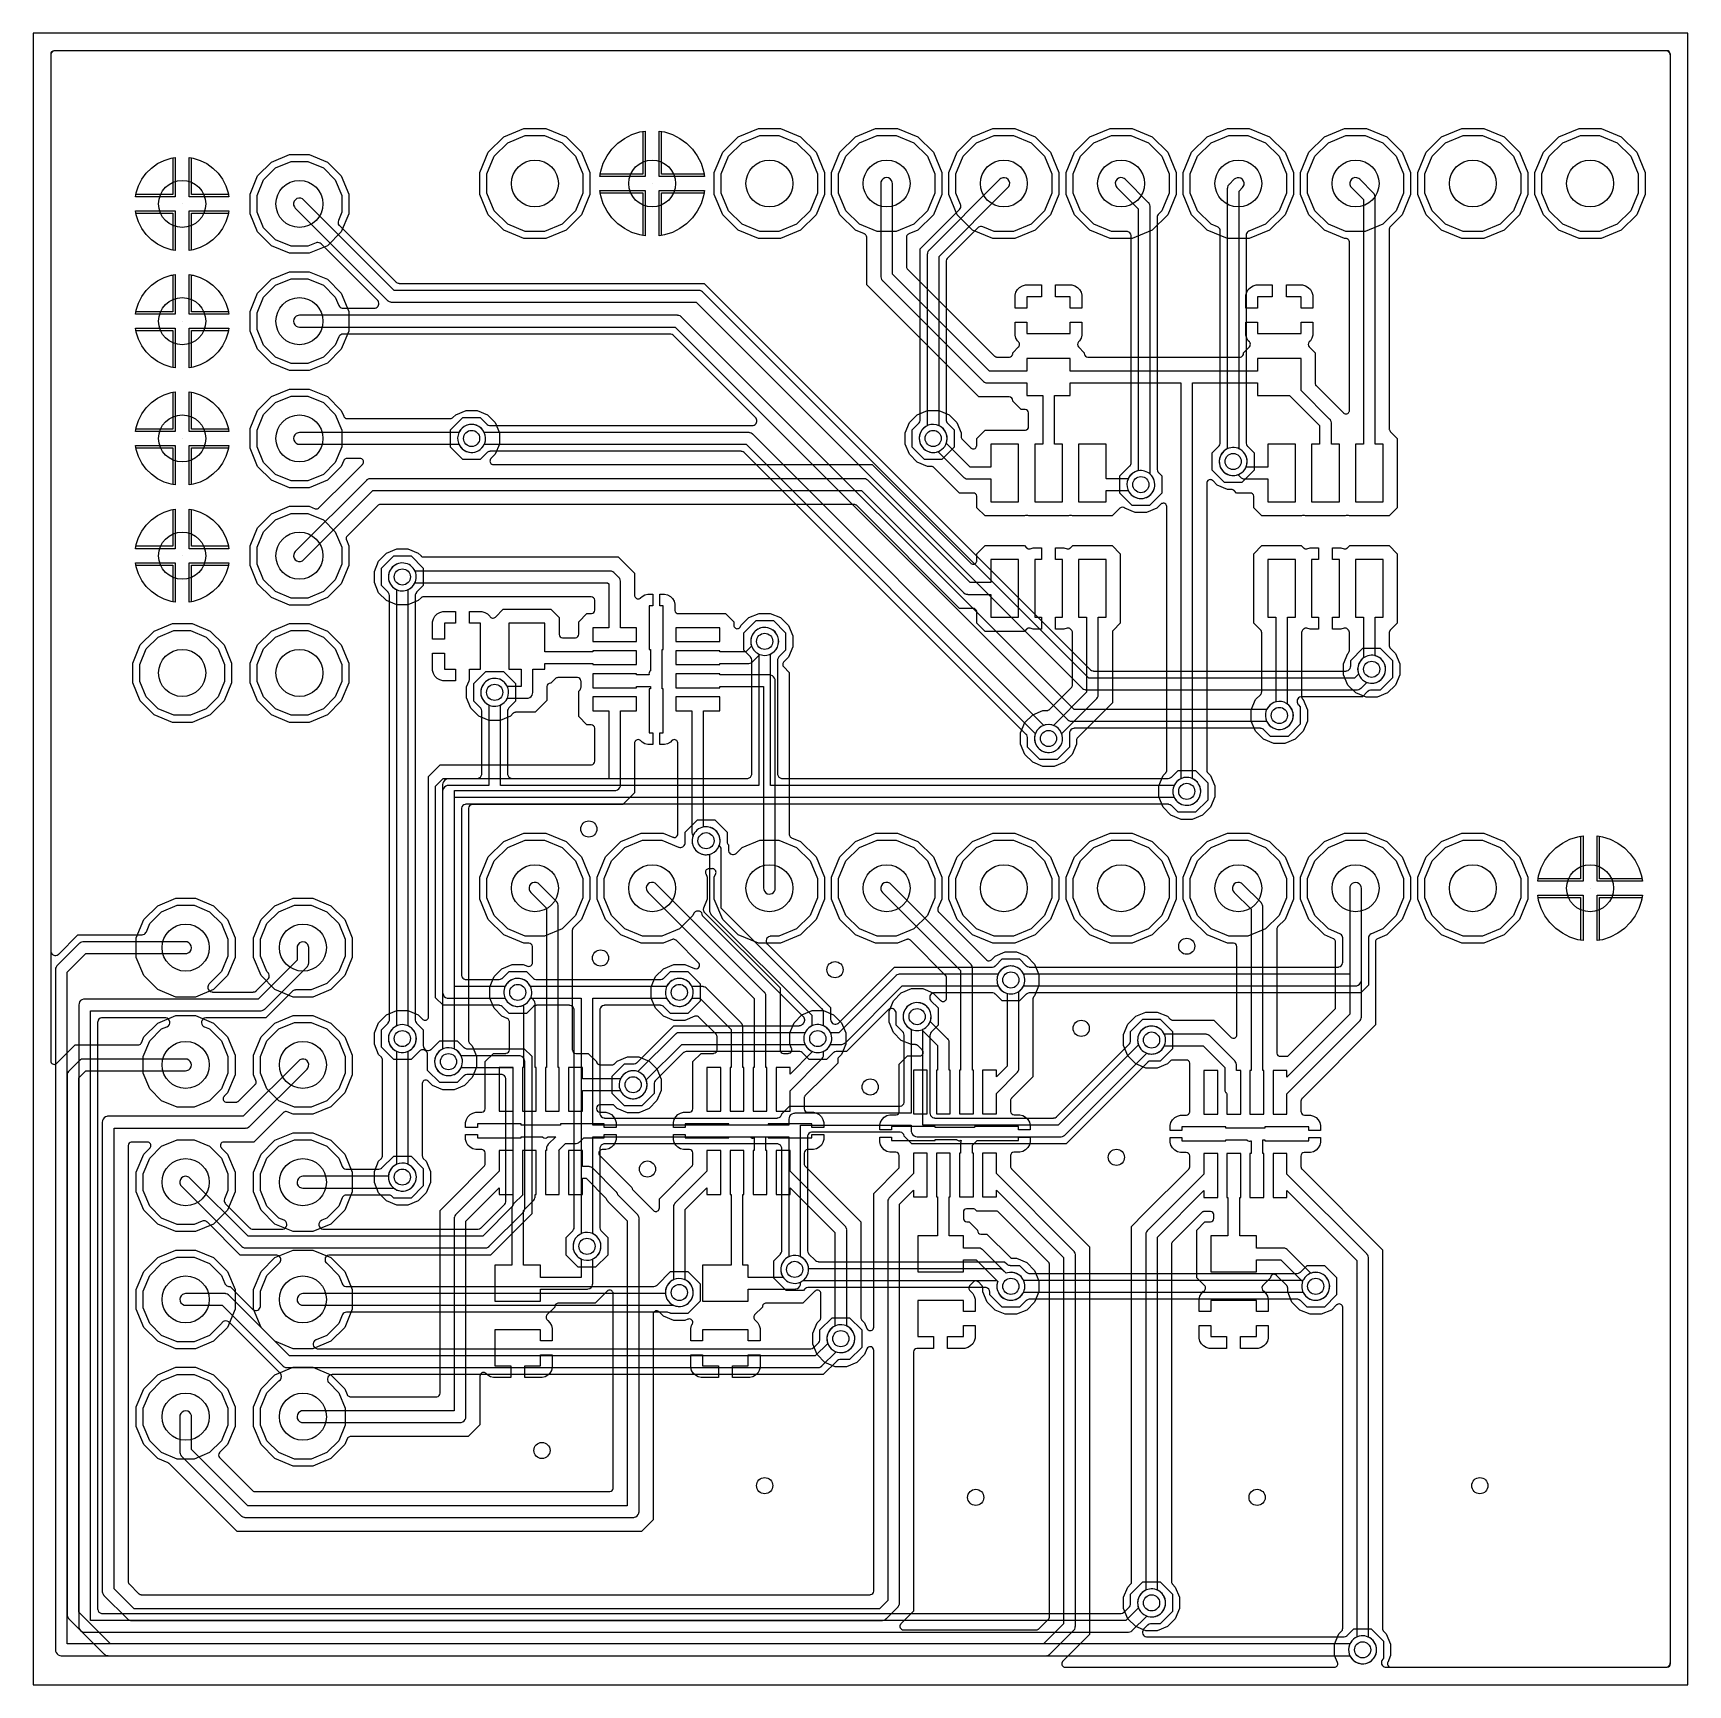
# Model space of a CAD drawing. Header units: millimetres. Extents: x -9.5 to 26.4, y -16 to 19.8.
import ezdxf

# ---------------------------------------------------------------- set-up
doc = ezdxf.new("R2010")
doc.units = ezdxf.units.MM

msp = doc.modelspace()

# ---------------------------------------------------------------- linework, layer by layer
at = {"layer": '16_copper'}
for points in [[(25.877, -15.618), (25.886, -15.618, 0.320575), (25.969, -15.534), (25.97, -15.528, 0.013452), (25.97, -15.523), (25.971, -15.517), (25.971, 19.297), (25.97, 19.306), (25.969, 19.314, 0.320575), (25.886, 19.398), (25.88, 19.398, 0.013452), (25.875, 19.399), (25.869, 19.399), (-9.017, 19.399), (-9.026, 19.398), (-9.034, 19.398, 0.320575), (-9.118, 19.314), (-9.118, 19.308, 0.013452), (-9.119, 19.303), (-9.119, 19.297), (-9.119, -0.097), (-9.118, -0.107), (-9.117, -0.118, 0.541594), (-8.958, -0.179), (-8.956, -0.177), (-8.955, -0.177), (-8.953, -0.175), (-8.946, -0.168), (-8.528, 0.249), (-7.14, 0.249), (-7.139, 0.25), (-7.138, 0.249, 0.25341), (-7.054, 0.297), (-7.046, 0.312), (-6.973, 0.49), (-6.715, 0.748), (-6.377, 0.887), (-6.013, 0.887), (-5.675, 0.748), (-5.417, 0.49), (-5.278, 0.152), (-5.278, -0.212), (-5.417, -0.55), (-5.685, -0.817), (-5.691, -0.825), (-5.698, -0.833, 0.541591), (-5.629, -0.989), (-5.627, -0.989), (-5.625, -0.99), (-5.622, -0.99), (-5.613, -0.991), (-4.73, -0.991), (-4.723, -0.99, 0.140719), (-4.671, -0.972), (-4.663, -0.965), (-4.661, -0.964), (-4.66, -0.963), (-4.659, -0.962), (-4.659, -0.962), (-4.659, -0.962), (-4.658, -0.961), (-4.412, -0.714), (-4.406, -0.708), (-4.401, -0.702, 0.275251), (-4.392, -0.598), (-4.397, -0.591), (-4.401, -0.583), (-4.404, -0.579, 0.010525), (-4.408, -0.575), (-4.412, -0.571), (-4.433, -0.55), (-4.572, -0.212), (-4.572, 0.152), (-4.433, 0.49), (-4.175, 0.748), (-3.837, 0.887), (-3.473, 0.887), (-3.135, 0.748), (-2.877, 0.49), (-2.738, 0.152), (-2.738, -0.212), (-2.877, -0.55), (-3.135, -0.808), (-3.473, -0.947), (-3.812, -0.947), (-3.819, -0.948, 0.140725), (-3.871, -0.966), (-3.879, -0.973), (-3.881, -0.974), (-3.882, -0.975), (-3.884, -0.977), (-4.456, -1.549), (-5.751, -1.549), (-5.756, -1.55), (-5.761, -1.55, 0.714594), (-5.805, -1.737), (-5.794, -1.743), (-5.792, -1.744), (-5.791, -1.744), (-5.79, -1.745), (-5.675, -1.792), (-5.417, -2.05), (-5.278, -2.388), (-5.278, -2.752), (-5.417, -3.09), (-5.675, -3.348), (-6.013, -3.487), (-6.377, -3.487), (-6.715, -3.348), (-6.973, -3.09), (-7.112, -2.752), (-7.112, -2.388), (-6.973, -2.05), (-6.715, -1.792), (-6.6, -1.745), (-6.596, -1.742), (-6.591, -1.74, 0.714598), (-6.623, -1.551), (-6.635, -1.55), (-6.637, -1.549), (-6.638, -1.549), (-6.639, -1.549), (-8.001, -1.549), (-8.009, -1.55), (-8.018, -1.551, 0.320575), (-8.101, -1.634), (-8.102, -1.64, 0.013452), (-8.102, -1.645), (-8.103, -1.651), (-8.103, -14.351), (-8.102, -14.359), (-8.101, -14.368, 0.320575), (-8.018, -14.451), (-8.012, -14.452, 0.013452), (-8.007, -14.452), (-8.001, -14.453), (14.066, -14.453), (14.073, -14.452, 0.140725), (14.125, -14.434), (14.133, -14.427), (14.135, -14.426), (14.136, -14.425), (14.138, -14.423), (14.248, -14.313), (14.252, -14.308, 0.14076), (14.276, -14.258), (14.277, -14.248), (14.278, -14.245), (14.277, -14.244), (14.278, -14.241), (14.278, -14.036), (14.544, -13.77), (14.92, -13.77), (15.186, -14.036), (15.186, -14.412), (14.92, -14.678), (14.715, -14.678), (14.708, -14.679, 0.140719), (14.656, -14.697), (14.648, -14.704), (14.646, -14.705), (14.645, -14.706), (14.643, -14.708), (14.564, -14.787), (14.558, -14.795), (14.551, -14.803, 0.541591), (14.619, -14.959), (14.622, -14.959), (14.623, -14.96), (14.626, -14.96), (14.636, -14.961), (18.899, -14.961), (18.905, -14.96, 0.140725), (18.958, -14.942), (18.965, -14.935), (18.968, -14.934), (18.969, -14.933), (18.971, -14.931), (19.116, -14.786), (19.492, -14.786), (19.758, -15.052), (19.758, -15.428), (19.741, -15.446, 0.610635), (19.796, -15.618), (19.799, -15.618), (19.8, -15.618), (19.804, -15.618), (19.813, -15.619), (25.869, -15.619)], [(9.812, 10.546), (9.546, 10.812), (9.546, 11.188), (9.691, 11.333), (9.695, 11.338, 0.14076), (9.719, 11.389), (9.72, 11.396), (9.72, 11.398), (9.72, 11.399), (9.721, 11.401), (9.72, 11.403), (9.721, 11.405), (9.721, 15.107), (10.571, 15.957), (10.571, 15.958), (10.572, 15.959, 0.253408), (10.598, 16.052), (10.593, 16.068), (10.49, 16.316), (10.49, 16.73), (10.649, 17.113), (10.942, 17.406), (11.324, 17.564), (11.739, 17.564), (12.122, 17.406), (12.414, 17.113), (12.573, 16.73), (12.573, 16.316), (12.414, 15.933), (12.122, 15.64), (11.739, 15.481), (11.324, 15.481), (11.077, 15.584), (11.076, 15.584), (11.075, 15.585, 0.253411), (10.979, 15.573), (10.966, 15.562), (10.309, 14.905), (10.305, 14.9, 0.140704), (10.281, 14.85), (10.28, 14.84), (10.279, 14.837), (10.28, 14.836), (10.279, 14.833), (10.279, 11.405), (10.28, 11.399), (10.28, 11.393), (10.281, 11.39), (10.281, 11.39), (10.282, 11.387), (10.282, 11.387, 0.109198), (10.298, 11.346), (10.305, 11.339), (10.306, 11.336), (10.307, 11.335), (10.309, 11.333), (10.454, 11.188), (10.454, 10.812), (10.188, 10.546)], [(14.312, 9.546), (14.046, 9.812), (14.046, 10.188), (14.262, 10.405), (14.266, 10.41, 0.14076), (14.291, 10.46), (14.292, 10.47), (14.292, 10.473), (14.292, 10.474), (14.292, 10.477), (14.292, 15.38), (14.291, 15.388), (14.291, 15.397, 0.320575), (14.207, 15.48), (14.202, 15.48, 0.013452), (14.196, 15.481), (14.191, 15.481), (13.864, 15.481), (13.482, 15.64), (13.189, 15.933), (13.03, 16.316), (13.03, 16.73), (13.189, 17.113), (13.482, 17.406), (13.864, 17.564), (14.279, 17.564), (14.662, 17.406), (14.954, 17.113), (15.113, 16.73), (15.113, 16.316), (14.954, 15.933), (14.881, 15.859), (14.877, 15.854, 0.14076), (14.852, 15.804), (14.852, 15.794), (14.851, 15.791), (14.851, 15.79), (14.851, 15.787), (14.851, 10.334), (14.852, 10.327, 0.140725), (14.87, 10.274), (14.876, 10.267), (14.878, 10.265), (14.879, 10.264), (14.881, 10.262), (14.954, 10.188), (14.954, 9.812), (14.688, 9.546)], [(16.312, 10.046), (16.046, 10.312), (16.046, 10.688), (16.191, 10.833), (16.195, 10.838, 0.14076), (16.219, 10.889), (16.22, 10.898), (16.221, 10.901), (16.22, 10.903), (16.221, 10.905), (16.221, 15.49), (16.22, 15.491), (16.221, 15.492, 0.25341), (16.173, 15.576), (16.158, 15.583), (16.022, 15.64), (15.729, 15.933), (15.57, 16.316), (15.57, 16.73), (15.729, 17.113), (16.022, 17.406), (16.404, 17.564), (16.819, 17.564), (17.202, 17.406), (17.494, 17.113), (17.653, 16.73), (17.653, 16.316), (17.494, 15.933), (17.202, 15.64), (16.842, 15.491), (16.841, 15.49), (16.84, 15.49, 0.253404), (16.781, 15.414), (16.779, 15.397), (16.779, 10.905), (16.78, 10.899, 0.140725), (16.798, 10.846), (16.805, 10.839), (16.806, 10.836), (16.807, 10.835), (16.809, 10.833), (16.954, 10.688), (16.954, 10.312), (16.688, 10.046)], [(12.312, 4.046), (12.046, 4.312), (12.046, 4.517), (12.045, 4.524, 0.140725), (12.027, 4.576), (12.02, 4.584), (12.019, 4.586), (12.018, 4.587), (12.016, 4.589), (5.914, 10.691), (5.909, 10.695, 0.14076), (5.859, 10.719), (5.849, 10.72), (5.846, 10.721), (5.845, 10.72), (5.842, 10.721), (0.405, 10.721), (0.399, 10.72, 0.140725), (0.346, 10.702), (0.339, 10.695), (0.336, 10.694), (0.335, 10.693), (0.333, 10.691), (0.188, 10.546), (-0.188, 10.546), (-0.454, 10.812), (-0.454, 11.188), (-0.188, 11.454), (0.188, 11.454), (0.333, 11.309), (0.338, 11.305, 0.14076), (0.389, 11.281), (0.398, 11.28), (0.401, 11.279), (0.403, 11.28), (0.405, 11.279), (6.08, 11.279), (6.091, 11.281), (6.101, 11.282, 0.541594), (6.163, 11.44), (6.161, 11.442), (6.16, 11.444), (6.158, 11.446), (6.152, 11.453), (4.374, 13.231), (4.369, 13.235, 0.14076), (4.319, 13.259), (4.309, 13.26), (4.306, 13.261), (4.305, 13.26), (4.302, 13.261), (-2.785, 13.261), (-2.786, 13.26), (-2.787, 13.261, 0.25341), (-2.871, 13.213), (-2.879, 13.198), (-2.952, 13.02), (-3.21, 12.762), (-3.548, 12.623), (-3.912, 12.623), (-4.25, 12.762), (-4.508, 13.02), (-4.647, 13.358), (-4.647, 13.722), (-4.508, 14.06), (-4.25, 14.318), (-3.912, 14.457), (-3.548, 14.457), (-3.21, 14.318), (-2.952, 14.06), (-2.879, 13.882), (-2.878, 13.881), (-2.878, 13.88, 0.253404), (-2.801, 13.821), (-2.785, 13.819), (-2.11, 13.819), (-2.099, 13.821), (-2.089, 13.822, 0.541594), (-2.027, 13.98), (-2.029, 13.982), (-2.03, 13.984), (-2.032, 13.986), (-2.038, 13.993), (-3.259, 15.214), (-3.26, 15.215), (-3.261, 15.216, 0.253408), (-3.354, 15.241), (-3.37, 15.236), (-3.548, 15.163), (-3.912, 15.163), (-4.25, 15.302), (-4.508, 15.56), (-4.647, 15.898), (-4.647, 16.262), (-4.508, 16.6), (-4.25, 16.858), (-3.912, 16.997), (-3.548, 16.997), (-3.21, 16.858), (-2.952, 16.6), (-2.813, 16.262), (-2.813, 15.898), (-2.886, 15.72), (-2.886, 15.719), (-2.887, 15.718, 0.253411), (-2.875, 15.622), (-2.864, 15.609), (-1.644, 14.389), (-1.639, 14.385, 0.14076), (-1.589, 14.361), (-1.579, 14.36), (-1.576, 14.359), (-1.575, 14.36), (-1.572, 14.359), (5.036, 14.359), (13.403, 5.992), (13.408, 5.988, 0.14076), (13.458, 5.964), (13.468, 5.963), (13.471, 5.962), (13.472, 5.963), (13.475, 5.962), (18.944, 5.962), (18.952, 5.963), (18.961, 5.964, 0.320575), (19.044, 6.047), (19.045, 6.053, 0.013452), (19.045, 6.058), (19.046, 6.064), (19.046, 6.188), (19.312, 6.454), (19.688, 6.454), (19.954, 6.188), (19.954, 5.812), (19.688, 5.546), (19.483, 5.546), (19.476, 5.545, 0.140725), (19.424, 5.527), (19.416, 5.52), (19.414, 5.519), (19.413, 5.518), (19.411, 5.516), (19.299, 5.404), (17.984, 5.404), (17.974, 5.402), (17.963, 5.401, 0.541594), (17.902, 5.243), (17.903, 5.241), (17.904, 5.239), (17.906, 5.237), (17.912, 5.23), (17.954, 5.188), (17.954, 4.812), (17.688, 4.546), (17.312, 4.546), (17.167, 4.691), (17.162, 4.695, 0.14076), (17.111, 4.719), (17.102, 4.72), (17.099, 4.721), (17.097, 4.72), (17.095, 4.721), (13.056, 4.721), (13.048, 4.72), (13.039, 4.719, 0.320575), (12.956, 4.636), (12.955, 4.63, 0.013452), (12.955, 4.625), (12.954, 4.619), (12.954, 4.312), (12.688, 4.046)], [(10.071, 10.705, 0.668179), (10.158, 11.258), (10.127, 11.274), (10.127, 14.938), (11.621, 16.433), (11.639, 16.455, 0.785539), (11.467, 16.632), (11.442, 16.613), (9.91, 15.081), (9.907, 15.077), (9.903, 15.073, 0.11143), (9.877, 15.023), (9.876, 15.016), (9.874, 15.006), (9.874, 14.998), (9.873, 14.991), (9.873, 11.274), (9.842, 11.258, 0.788339), (10.024, 10.698)], [(14.571, 9.705, 0.609826), (14.699, 10.228), (14.699, 16.023), (14.698, 16.028), (14.698, 16.034, 0.111436), (14.681, 16.087), (14.677, 16.093), (14.671, 16.101), (14.665, 16.107), (14.661, 16.113), (14.161, 16.613), (14.139, 16.63, 0.785539), (13.962, 16.459), (13.982, 16.433), (14.445, 15.97), (14.445, 10.297), (14.429, 10.295, 0.924391), (14.524, 9.698)], [(16.571, 10.205, 0.668179), (16.658, 10.758), (16.627, 10.774), (16.627, 16.358), (16.701, 16.433), (16.719, 16.455, 0.785539), (16.547, 16.632), (16.522, 16.613), (16.41, 16.501), (16.407, 16.497), (16.403, 16.493, 0.11143), (16.377, 16.443), (16.376, 16.436), (16.374, 16.426), (16.374, 16.418), (16.373, 16.411), (16.373, 10.774), (16.342, 10.758, 0.788339), (16.524, 10.198)], [(19.188, 5.557), (19.194, 5.556, 0.111436), (19.247, 5.573), (19.253, 5.578), (19.261, 5.583), (19.268, 5.589), (19.273, 5.593), (19.396, 5.716), (19.429, 5.705, 1), (19.571, 6.295), (19.524, 6.302, 0.509527), (19.205, 5.929), (19.216, 5.896), (19.13, 5.81), (13.37, 5.81), (5.01, 14.17), (5.006, 14.173), (5.002, 14.177, 0.11143), (4.952, 14.203), (4.945, 14.204), (4.935, 14.206), (4.926, 14.206), (4.92, 14.207), (-1.677, 14.207), (-3.64, 16.17), (-3.662, 16.187, 0.785539), (-3.84, 16.016), (-3.82, 15.99), (-1.82, 13.99), (-1.816, 13.987), (-1.812, 13.983, 0.11143), (-1.762, 13.957), (-1.755, 13.956), (-1.745, 13.954), (-1.736, 13.954), (-1.73, 13.953), (4.867, 13.953), (13.227, 5.593), (13.231, 5.59), (13.235, 5.586, 0.11143), (13.285, 5.56), (13.292, 5.559), (13.302, 5.557), (13.311, 5.557), (13.317, 5.556), (19.183, 5.556)], [(17.571, 4.705, 1), (17.429, 5.295), (17.384, 5.28, 0.158385), (17.242, 5.158), (17.226, 5.127), (13.053, 5.127), (4.55, 13.63), (4.546, 13.633), (4.542, 13.637, 0.11143), (4.492, 13.663), (4.485, 13.664), (4.475, 13.666), (4.466, 13.666), (4.46, 13.667), (-3.73, 13.667), (-3.758, 13.664, 0.785533), (-3.762, 13.417), (-3.73, 13.413), (4.407, 13.413), (12.91, 4.91), (12.914, 4.907), (12.918, 4.903, 0.11143), (12.968, 4.877), (12.975, 4.876), (12.985, 4.874), (12.994, 4.874), (13, 4.873), (17.226, 4.873), (17.242, 4.842, 0.282031), (17.524, 4.698)], [(12.571, 4.205, 1), (12.429, 4.795), (12.396, 4.784), (6.09, 11.09), (6.086, 11.093), (6.082, 11.097, 0.11143), (6.032, 11.123), (6.025, 11.124), (6.015, 11.126), (6.006, 11.126), (6, 11.127), (0.274, 11.127), (0.258, 11.158, 1), (-0.258, 10.842), (-0.23, 10.803, 0.509526), (0.258, 10.842), (0.274, 10.873), (5.947, 10.873), (12.216, 4.604), (12.205, 4.571, 0.509527), (12.524, 4.198)], [(-3.837, -11.107), (-4.175, -10.968), (-4.433, -10.71), (-4.572, -10.372), (-4.572, -10.008), (-4.433, -9.67), (-4.174, -9.412), (-4.174, -9.412, 0.390477), (-4.124, -9.283), (-4.126, -9.28), (-4.126, -9.279), (-4.128, -9.275), (-4.132, -9.267, 0.015739), (-4.136, -9.261), (-4.138, -9.258), (-4.139, -9.257), (-4.14, -9.256), (-4.147, -9.249), (-5.254, -8.142), (-5.256, -8.14), (-5.258, -8.137, 0.409457), (-5.412, -8.16), (-5.416, -8.169), (-5.675, -8.428), (-6.013, -8.567), (-6.377, -8.567), (-6.715, -8.428), (-6.973, -8.17), (-7.112, -7.832), (-7.112, -7.468), (-6.973, -7.13), (-6.715, -6.872), (-6.377, -6.733), (-6.013, -6.733), (-5.675, -6.872), (-5.417, -7.13), (-5.344, -7.308), (-5.343, -7.309), (-5.343, -7.31, 0.217832), (-5.279, -7.365), (-5.269, -7.369), (-5.267, -7.369), (-5.266, -7.369, 0.061213), (-5.234, -7.371), (-5.041, -7.564), (-5.041, -7.564), (-4.746, -7.859), (-4.738, -7.865), (-4.73, -7.872, 0.541591), (-4.574, -7.804), (-4.574, -7.801), (-4.573, -7.8), (-4.573, -7.797), (-4.572, -7.787), (-4.572, -7.468), (-4.433, -7.13), (-4.164, -6.861), (-4.157, -6.853), (-4.15, -6.845, 0.541591), (-4.219, -6.689), (-4.222, -6.689), (-4.223, -6.689), (-4.226, -6.689), (-4.235, -6.688), (-5.012, -6.688), (-5.724, -5.976), (-5.725, -5.975), (-5.726, -5.974, 0.253408), (-5.819, -5.949), (-5.835, -5.954), (-6.013, -6.027), (-6.377, -6.027), (-6.715, -5.888), (-6.973, -5.63), (-7.112, -5.292), (-7.112, -4.928), (-6.973, -4.59), (-6.715, -4.332), (-6.377, -4.193), (-6.013, -4.193), (-5.675, -4.332), (-5.417, -4.59), (-5.278, -4.928), (-5.278, -5.292), (-5.351, -5.47), (-5.351, -5.471), (-5.352, -5.472, 0.253411), (-5.34, -5.568), (-5.329, -5.581), (-4.811, -6.099), (-4.806, -6.103, 0.140721), (-4.755, -6.128), (-4.746, -6.128), (-4.743, -6.129), (-4.741, -6.129), (-4.739, -6.129), (-4.103, -6.129), (-4.098, -6.128), (-4.092, -6.128, 0.7146), (-4.049, -5.941), (-4.06, -5.935), (-4.062, -5.934), (-4.063, -5.934), (-4.064, -5.934), (-4.175, -5.888), (-4.433, -5.63), (-4.572, -5.292), (-4.572, -4.928), (-4.433, -4.59), (-4.175, -4.332), (-3.837, -4.193), (-3.473, -4.193), (-3.135, -4.332), (-2.877, -4.59), (-2.804, -4.768), (-2.803, -4.769), (-2.803, -4.77, 0.253404), (-2.726, -4.829), (-2.71, -4.831), (-2.015, -4.831), (-2.009, -4.83, 0.140725), (-1.956, -4.812), (-1.949, -4.805), (-1.946, -4.804), (-1.945, -4.803), (-1.943, -4.801), (-1.688, -4.546), (-1.312, -4.546), (-1.046, -4.812), (-1.046, -5.188), (-1.312, -5.454), (-1.688, -5.454), (-1.723, -5.419, 0.156764), (-1.779, -5.391), (-1.788, -5.39), (-1.791, -5.389), (-1.793, -5.39), (-1.795, -5.389), (-2.71, -5.389), (-2.711, -5.39), (-2.712, -5.389, 0.25341), (-2.796, -5.437), (-2.804, -5.452), (-2.877, -5.63), (-3.135, -5.888), (-3.246, -5.934), (-3.251, -5.936), (-3.255, -5.938, 0.714598), (-3.224, -6.128), (-3.211, -6.129), (-3.209, -6.129), (-3.208, -6.129), (-3.207, -6.129), (0.136, -6.129), (0.142, -6.128, 0.140725), (0.195, -6.11), (0.202, -6.104), (0.205, -6.102), (0.206, -6.101), (0.208, -6.099), (0.715, -5.592), (0.719, -5.587, 0.14076), (0.743, -5.537), (0.744, -5.527), (0.745, -5.524), (0.744, -5.523), (0.745, -5.52), (0.745, -2.881), (0.744, -2.873), (0.743, -2.864, 0.320575), (0.66, -2.781), (0.654, -2.78, 0.013452), (0.649, -2.78), (0.643, -2.779), (-0.095, -2.779), (-0.101, -2.78, 0.140725), (-0.154, -2.798), (-0.161, -2.805), (-0.164, -2.806), (-0.165, -2.807), (-0.167, -2.809), (-0.312, -2.954), (-0.688, -2.954), (-0.954, -2.688), (-0.954, -2.342), (-0.956, -2.332), (-0.957, -2.321, 0.098358), (-0.973, -2.285), (-0.979, -2.277), (-0.98, -2.275), (-0.981, -2.273, -0.123479), (-1.033, -2.244), (-1.044, -2.241), (-1.046, -2.241), (-1.048, -2.241, 0.177763), (-1.115, -2.26), (-1.117, -2.261), (-1.119, -2.262), (-1.121, -2.264), (-1.128, -2.27), (-1.312, -2.454), (-1.688, -2.454), (-1.954, -2.188), (-1.954, -1.812), (-1.809, -1.667), (-1.805, -1.662, 0.14076), (-1.781, -1.611), (-1.78, -1.602), (-1.779, -1.599), (-1.78, -1.597), (-1.779, -1.595), (-1.779, 7.595), (-1.78, 7.601, 0.140725), (-1.798, 7.654), (-1.805, 7.661), (-1.806, 7.664), (-1.807, 7.665), (-1.809, 7.667), (-1.954, 7.812), (-1.954, 8.188), (-1.688, 8.454), (-1.312, 8.454), (-1.046, 8.188), (-1.046, 7.812), (-1.191, 7.667), (-1.195, 7.662, 0.14076), (-1.219, 7.611), (-1.22, 7.602), (-1.221, 7.599), (-1.22, 7.597), (-1.221, 7.595), (-1.221, -1.595), (-1.22, -1.601, 0.140725), (-1.202, -1.654), (-1.195, -1.661), (-1.194, -1.664), (-1.193, -1.665), (-1.191, -1.667), (-1.046, -1.812), (-1.046, -2.158), (-1.044, -2.168), (-1.043, -2.179, 0.541594), (-0.885, -2.24), (-0.883, -2.239), (-0.881, -2.238), (-0.879, -2.236), (-0.872, -2.23), (-0.688, -2.046), (-0.312, -2.046), (-0.167, -2.191), (-0.162, -2.195, 0.140732), (-0.111, -2.219), (-0.102, -2.22), (-0.099, -2.221), (-0.097, -2.22), (-0.095, -2.221), (1.14, -2.221), (1.303, -2.384), (1.303, -5.794), (0.409, -6.688), (-3.075, -6.688), (-3.085, -6.689), (-3.095, -6.69, 0.541594), (-3.157, -6.849), (-3.155, -6.851), (-3.155, -6.852), (-3.152, -6.854), (-3.146, -6.861), (-2.877, -7.13), (-2.804, -7.308), (-2.803, -7.309), (-2.803, -7.31, 0.253404), (-2.726, -7.369), (-2.71, -7.371), (3.945, -7.371), (3.951, -7.37, 0.140725), (4.004, -7.352), (4.011, -7.345), (4.014, -7.344), (4.015, -7.343), (4.017, -7.341), (4.312, -7.046), (4.688, -7.046), (4.954, -7.312), (4.954, -7.688), (4.688, -7.954), (4.311, -7.954), (4.307, -7.951, 0.124733), (4.261, -7.931), (4.252, -7.93), (4.249, -7.929), (4.247, -7.93), (4.245, -7.929), (-2.71, -7.929), (-2.711, -7.93), (-2.712, -7.929, 0.25341), (-2.796, -7.977), (-2.804, -7.992), (-2.877, -8.17), (-3.135, -8.428), (-3.37, -8.525), (-3.375, -8.528), (-3.38, -8.53, 0.714598), (-3.348, -8.719), (-3.336, -8.72), (-3.334, -8.721), (-3.333, -8.721), (-3.332, -8.721), (7.342, -8.721), (7.349, -8.72, 0.140725), (7.401, -8.702), (7.409, -8.695), (7.411, -8.694), (7.412, -8.693), (7.414, -8.691), (7.516, -8.589), (7.52, -8.584, 0.14076), (7.544, -8.534), (7.545, -8.524), (7.546, -8.521), (7.545, -8.52), (7.546, -8.517), (7.546, -8.312), (7.812, -8.046), (8.188, -8.046), (8.454, -8.312), (8.454, -8.688), (8.188, -8.954), (7.983, -8.954), (7.976, -8.955, 0.140725), (7.924, -8.973), (7.916, -8.98), (7.914, -8.981), (7.913, -8.982), (7.911, -8.984), (7.616, -9.279), (-3.023, -9.279), (-3.033, -9.281), (-3.044, -9.282, 0.541594), (-3.105, -9.44), (-3.104, -9.442), (-3.103, -9.444), (-3.101, -9.446), (-3.095, -9.453), (-2.877, -9.67), (-2.738, -10.008), (-2.738, -10.372), (-2.877, -10.71), (-3.135, -10.968), (-3.473, -11.107)], [(-1.429, -2.295, 0.668179), (-1.342, -1.742), (-1.373, -1.726), (-1.373, 7.726), (-1.342, 7.742, 1), (-1.658, 8.258), (-1.697, 8.23, 0.509526), (-1.658, 7.742), (-1.627, 7.726), (-1.627, -1.726), (-1.658, -1.742, 0.788339), (-1.476, -2.302)], [(11.496, -7.82), (11.23, -7.554), (11.23, -7.493, 0.367124), (11.145, -7.393), (11.139, -7.392, 0.013452), (11.134, -7.392), (11.128, -7.391), (7.293, -7.391), (7.287, -7.392, 0.140725), (7.234, -7.41), (7.227, -7.417), (7.224, -7.418), (7.223, -7.419), (7.221, -7.421), (7.188, -7.454), (6.812, -7.454), (6.546, -7.188), (6.546, -6.812), (6.691, -6.667), (6.695, -6.662, 0.14076), (6.719, -6.611), (6.72, -6.602), (6.721, -6.599), (6.72, -6.597), (6.721, -6.595), (6.721, -4.381), (6.72, -4.373), (6.719, -4.364, 0.320575), (6.636, -4.281), (6.63, -4.28, 0.013452), (6.625, -4.28), (6.619, -4.279), (2.881, -4.279), (2.873, -4.28), (2.864, -4.281, 0.320575), (2.781, -4.364), (2.78, -4.37, 0.013452), (2.78, -4.375), (2.779, -4.381), (2.779, -6.095), (2.78, -6.101, 0.140725), (2.798, -6.154), (2.805, -6.161), (2.806, -6.164), (2.807, -6.165), (2.809, -6.167), (2.954, -6.312), (2.954, -6.688), (2.688, -6.954), (2.312, -6.954), (2.046, -6.688), (2.046, -6.312), (2.191, -6.167), (2.195, -6.162, 0.14076), (2.219, -6.111), (2.22, -6.102), (2.221, -6.099), (2.22, -6.097), (2.221, -6.095), (2.221, -1.381), (2.22, -1.373), (2.219, -1.364, 0.320575), (2.136, -1.281), (2.13, -1.28, 0.013452), (2.125, -1.28), (2.119, -1.279), (1.405, -1.279), (1.399, -1.28, 0.140725), (1.346, -1.298), (1.339, -1.305), (1.336, -1.306), (1.335, -1.307), (1.333, -1.309), (1.188, -1.454), (0.812, -1.454), (0.667, -1.309), (0.662, -1.305, 0.140732), (0.611, -1.281), (0.602, -1.28), (0.599, -1.279), (0.597, -1.28), (0.595, -1.279), (-0.616, -1.279), (-0.779, -1.116), (-0.779, 3.471), (-0.616, 3.634), (0.119, 3.634), (0.127, 3.636), (0.136, 3.636, 0.320575), (0.219, 3.72), (0.22, 3.725, 0.013452), (0.22, 3.731), (0.221, 3.736), (0.221, 5.095), (0.22, 5.101, 0.140719), (0.202, 5.154), (0.195, 5.161), (0.194, 5.164), (0.193, 5.165), (0.191, 5.167), (0.046, 5.312), (0.046, 5.688), (0.312, 5.954), (0.688, 5.954), (0.954, 5.688), (0.954, 5.312), (0.809, 5.167), (0.805, 5.162, 0.14076), (0.781, 5.111), (0.78, 5.102), (0.779, 5.099), (0.78, 5.097), (0.779, 5.095), (0.779, 3.736), (0.78, 3.728), (0.781, 3.719, 0.320575), (0.864, 3.636), (0.87, 3.635, 0.013452), (0.875, 3.635), (0.881, 3.634), (5.969, 3.634), (5.977, 3.636), (5.986, 3.636, 0.320575), (6.069, 3.72), (6.07, 3.725, 0.013452), (6.07, 3.731), (6.071, 3.736), (6.071, 6.199), (6.07, 6.205, 0.140725), (6.052, 6.258), (6.045, 6.265), (6.044, 6.268), (6.043, 6.269), (6.041, 6.271), (5.896, 6.416), (5.896, 6.792), (6.162, 7.058), (6.538, 7.058), (6.804, 6.792), (6.804, 6.416), (6.659, 6.271), (6.655, 6.266, 0.14076), (6.631, 6.215), (6.63, 6.206), (6.629, 6.203), (6.63, 6.201), (6.629, 6.199), (6.629, 3.736), (6.63, 3.728), (6.631, 3.719, 0.320575), (6.714, 3.636), (6.72, 3.635, 0.013452), (6.725, 3.635), (6.731, 3.634), (15.089, 3.634), (15.095, 3.635, 0.140725), (15.148, 3.654), (15.155, 3.66), (15.158, 3.661), (15.159, 3.663), (15.161, 3.664), (15.306, 3.809), (15.682, 3.809), (15.948, 3.543), (15.948, 3.167), (15.682, 2.901), (15.306, 2.901), (15.161, 3.046), (15.156, 3.05, 0.14076), (15.105, 3.074), (15.096, 3.075), (15.093, 3.076), (15.091, 3.075), (15.089, 3.076), (-0.119, 3.076), (-0.127, 3.075), (-0.136, 3.074, 0.320575), (-0.219, 2.991), (-0.22, 2.985), (-0.22, 2.982), (-0.22, 2.982), (-0.22, 2.982), (-0.22, 2.98), (-0.221, 2.974), (-0.221, -0.619), (-0.22, -0.627), (-0.219, -0.636, 0.320575), (-0.136, -0.719), (-0.13, -0.72, 0.013452), (-0.125, -0.72), (-0.119, -0.721), (0.595, -0.721), (0.601, -0.72, 0.140725), (0.654, -0.702), (0.661, -0.695), (0.664, -0.694), (0.665, -0.693), (0.667, -0.691), (0.812, -0.546), (1.188, -0.546), (1.333, -0.691), (1.338, -0.695, 0.140732), (1.389, -0.719), (1.398, -0.72), (1.401, -0.721), (1.403, -0.72), (1.405, -0.721), (4.095, -0.721), (4.101, -0.72, 0.140725), (4.154, -0.702), (4.161, -0.695), (4.164, -0.694), (4.165, -0.693), (4.167, -0.691), (4.312, -0.546), (4.688, -0.546), (4.954, -0.812), (4.954, -1.188), (4.688, -1.454), (4.312, -1.454), (4.167, -1.309), (4.162, -1.305, 0.14076), (4.111, -1.281), (4.102, -1.28), (4.099, -1.279), (4.097, -1.28), (4.095, -1.279), (2.881, -1.279), (2.873, -1.28), (2.864, -1.281, 0.320575), (2.781, -1.364), (2.78, -1.37, 0.013452), (2.78, -1.375), (2.779, -1.381), (2.779, -3.619), (2.78, -3.627), (2.781, -3.636, 0.320575), (2.864, -3.719), (2.87, -3.72, 0.013452), (2.875, -3.72), (2.881, -3.721), (6.619, -3.721), (6.627, -3.72), (6.636, -3.719, 0.124733), (6.682, -3.699), (6.684, -3.696), (6.688, -3.694, 0.138759), (6.719, -3.636), (6.72, -3.631), (6.884, -3.467), (9.271, -3.467), (9.279, -3.466), (9.288, -3.465, 0.320575), (9.371, -3.382), (9.372, -3.376, 0.013452), (9.372, -3.371), (9.373, -3.365), (9.373, -1.929), (9.372, -1.923, 0.140725), (9.354, -1.87), (9.347, -1.863), (9.346, -1.86), (9.345, -1.859), (9.343, -1.857), (9.198, -1.712), (9.198, -1.451), (9.196, -1.44), (9.195, -1.43, 0.541594), (9.037, -1.368), (9.035, -1.37), (9.033, -1.371), (9.031, -1.373), (9.024, -1.379), (8.317, -2.086), (8.317, -2.086), (8.124, -2.279), (7.905, -2.279), (7.899, -2.28, 0.140725), (7.846, -2.298), (7.839, -2.305), (7.836, -2.306), (7.835, -2.307), (7.833, -2.309), (7.688, -2.454), (7.312, -2.454), (7.167, -2.309), (7.162, -2.305, 0.140732), (7.111, -2.281), (7.102, -2.28), (7.099, -2.279), (7.097, -2.28), (7.095, -2.279), (4.658, -2.279), (4.651, -2.28, 0.140725), (4.599, -2.298), (4.591, -2.305), (4.589, -2.306), (4.588, -2.307), (4.586, -2.309), (3.984, -2.911), (3.98, -2.916, 0.14076), (3.956, -2.966), (3.955, -2.976), (3.954, -2.979), (3.955, -2.98), (3.954, -2.983), (3.954, -3.188), (3.688, -3.454), (3.312, -3.454), (3.046, -3.188), (3.046, -2.812), (3.312, -2.546), (3.517, -2.546), (3.524, -2.545, 0.140725), (3.576, -2.527), (3.584, -2.52), (3.586, -2.519), (3.587, -2.518), (3.589, -2.516), (4.384, -1.721), (7.095, -1.721), (7.101, -1.72, 0.11883), (7.154, -1.702), (7.161, -1.695), (7.164, -1.694), (7.165, -1.693), (7.167, -1.691), (7.188, -1.67, 0.041643), (7.198, -1.657), (7.2, -1.655), (7.201, -1.654), (7.201, -1.652), (7.203, -1.65, 0.041646), (7.21, -1.635), (7.211, -1.632), (7.212, -1.631), (7.212, -1.63), (7.213, -1.627, 0.04165), (7.217, -1.61), (7.217, -1.608), (7.217, -1.606), (7.217, -1.605), (7.217, -1.602, 0.041648), (7.217, -1.585), (7.216, -1.582), (7.216, -1.581), (7.215, -1.58), (7.215, -1.577, 0.041646), (7.21, -1.561), (7.209, -1.558), (7.208, -1.557), (7.208, -1.557), (7.207, -1.553, 0.041648), (7.198, -1.539), (7.195, -1.535, 0.013468), (7.191, -1.53), (7.188, -1.526), (5.004, 0.658), (5.004, 0.662, 0.714596), (4.822, 0.724), (4.819, 0.72), (4.816, 0.716), (4.81, 0.705), (4.809, 0.703), (4.809, 0.702), (4.808, 0.701), (4.794, 0.667), (4.502, 0.374), (4.119, 0.216), (3.704, 0.216), (3.322, 0.374), (3.029, 0.667), (2.87, 1.05), (2.87, 1.464), (3.029, 1.847), (3.322, 2.14), (3.704, 2.299), (4.119, 2.299), (4.485, 2.147), (4.488, 2.146), (4.491, 2.145, 0.463861), (4.624, 2.224), (4.626, 2.241), (4.626, 2.474), (4.892, 2.74), (5.268, 2.74), (5.534, 2.474), (5.534, 2.269), (5.535, 2.262, 0.04638), (5.538, 2.244), (5.54, 2.238, 0.062868), (5.553, 2.21), (5.56, 2.202), (5.561, 2.2), (5.562, 2.199), (5.563, 2.199), (5.563, 2.086), (5.564, 2.076), (5.565, 2.065, 0.541594), (5.723, 2.004), (5.725, 2.005), (5.727, 2.006), (5.729, 2.008), (5.736, 2.014), (5.862, 2.14), (6.244, 2.299), (6.659, 2.299), (7.042, 2.14), (7.334, 1.847), (7.493, 1.464), (7.493, 1.05), (7.334, 0.667), (7.042, 0.374), (6.659, 0.216), (6.481, 0.216), (6.471, 0.215), (6.46, 0.214, 0.541594), (6.398, 0.055), (6.4, 0.053), (6.401, 0.052), (6.403, 0.05), (6.409, 0.042), (7.779, -1.328), (7.779, -1.588), (7.781, -1.599), (7.782, -1.609, 0.541594), (7.94, -1.671), (7.942, -1.669), (7.944, -1.668), (7.946, -1.666), (7.953, -1.66), (9.162, -0.451), (11.279, -0.451), (11.285, -0.45, 0.140725), (11.338, -0.432), (11.345, -0.425), (11.348, -0.424), (11.349, -0.423), (11.351, -0.421), (11.496, -0.276), (11.872, -0.276), (12.017, -0.421), (12.022, -0.425, 0.140732), (12.073, -0.449), (12.082, -0.45), (12.085, -0.451), (12.087, -0.45), (12.089, -0.451), (18.771, -0.451), (18.779, -0.45), (18.787, -0.449, 0.320575), (18.871, -0.366), (18.871, -0.36, 0.013452), (18.872, -0.355), (18.872, -0.349), (18.872, 0.178), (18.872, 0.179), (18.872, 0.18, 0.25341), (18.824, 0.264), (18.809, 0.272), (18.562, 0.374), (18.269, 0.667), (18.11, 1.05), (18.11, 1.464), (18.269, 1.847), (18.562, 2.14), (18.944, 2.299), (19.359, 2.299), (19.742, 2.14), (20.034, 1.847), (20.193, 1.464), (20.193, 1.05), (20.034, 0.667), (19.742, 0.374), (19.494, 0.272), (19.493, 0.271), (19.492, 0.271, 0.253404), (19.432, 0.194), (19.431, 0.178), (19.431, -0.846), (19.267, -1.009), (12.089, -1.009), (12.083, -1.01, 0.140725), (12.03, -1.028), (12.023, -1.035), (12.02, -1.036), (12.019, -1.037), (12.017, -1.039), (11.872, -1.184), (11.496, -1.184), (11.351, -1.039), (11.346, -1.035, 0.140732), (11.295, -1.011), (11.286, -1.01), (11.283, -1.009), (11.281, -1.01), (11.279, -1.009), (10.025, -1.009), (10.015, -1.011), (10.004, -1.012, 0.541594), (9.943, -1.17), (9.944, -1.172), (9.945, -1.174), (9.947, -1.176), (9.953, -1.183), (10.106, -1.336), (10.106, -1.712), (9.961, -1.857), (9.957, -1.862, 0.14076), (9.933, -1.913), (9.932, -1.922), (9.931, -1.925), (9.932, -1.927), (9.931, -1.929), (9.931, -3.619), (9.932, -3.627), (9.933, -3.636, 0.320575), (10.016, -3.719), (10.022, -3.72, 0.013452), (10.027, -3.72), (10.033, -3.721), (12.606, -3.721), (12.613, -3.72, 0.140725), (12.665, -3.702), (12.673, -3.695), (12.675, -3.694), (12.676, -3.693), (12.678, -3.691), (14.248, -2.121), (14.252, -2.116, 0.14076), (14.276, -2.066), (14.277, -2.056), (14.278, -2.053), (14.277, -2.052), (14.278, -2.049), (14.278, -1.844), (14.544, -1.578), (14.92, -1.578), (15.186, -1.844), (15.186, -2.22), (14.92, -2.486), (14.715, -2.486), (14.708, -2.487, 0.140725), (14.656, -2.505), (14.648, -2.512), (14.646, -2.513), (14.645, -2.514), (14.643, -2.516), (12.88, -4.279), (9.536, -4.279), (9.371, -4.115), (9.371, -4.11, 0.320575), (9.288, -4.027), (9.282, -4.026, 0.013452), (9.277, -4.026), (9.271, -4.025), (7.381, -4.025), (7.373, -4.026), (7.364, -4.027, 0.320575), (7.281, -4.11), (7.28, -4.116, 0.013452), (7.28, -4.121), (7.279, -4.127), (7.279, -6.595), (7.28, -6.601, 0.140719), (7.298, -6.654), (7.305, -6.661), (7.306, -6.664), (7.307, -6.665), (7.309, -6.667), (7.445, -6.803), (7.45, -6.807, 0.140732), (7.501, -6.831), (7.51, -6.832), (7.513, -6.833), (7.515, -6.832), (7.517, -6.833), (11.546, -6.833), (11.595, -6.882, 0.156764), (11.65, -6.91), (11.66, -6.911), (11.663, -6.912), (11.664, -6.911), (11.667, -6.912), (11.872, -6.912), (12.017, -7.057), (12.022, -7.061, 0.14076), (12.073, -7.085), (12.082, -7.086), (12.085, -7.087), (12.087, -7.086), (12.089, -7.087), (17.883, -7.087), (17.889, -7.086, 0.140725), (17.942, -7.068), (17.949, -7.061), (17.952, -7.06), (17.953, -7.059), (17.953, -7.058), (17.954, -7.058), (17.954, -7.058), (17.955, -7.057), (18.1, -6.912), (18.476, -6.912), (18.742, -7.178), (18.742, -7.554), (18.476, -7.82), (18.1, -7.82), (17.955, -7.675), (17.95, -7.671, 0.14076), (17.899, -7.647), (17.89, -7.646), (17.887, -7.645), (17.885, -7.646), (17.883, -7.645), (12.089, -7.645), (12.083, -7.646, 0.140725), (12.03, -7.664), (12.023, -7.671), (12.02, -7.672), (12.019, -7.673), (12.017, -7.675), (11.872, -7.82)], [(9.525, -3.873), (9.525, -4), (9.526, -4.013), (9.528, -4.026, 0.284783), (9.62, -4.123), (9.621, -4.123), (9.622, -4.123), (9.65, -4.127), (9.651, -4.127), (9.652, -4.127), (12.764, -4.127), (12.769, -4.126), (12.775, -4.127, 0.111436), (12.828, -4.11), (12.834, -4.105), (12.842, -4.1), (12.849, -4.094), (12.854, -4.09), (14.628, -2.316), (14.661, -2.327, 1), (14.803, -1.737), (14.756, -1.73, 0.509527), (14.437, -2.103), (14.448, -2.136), (12.711, -3.873), (9.779, -3.873), (9.779, -1.798), (9.81, -1.782, 1), (9.494, -1.266), (9.455, -1.294, 0.509526), (9.494, -1.782), (9.525, -1.798), (9.525, -3.619), (7, -3.619), (6.987, -3.62), (6.974, -3.622, 0.284783), (6.877, -3.714), (6.877, -3.715), (6.877, -3.716), (6.873, -3.744), (6.873, -3.745), (6.873, -3.746), (6.873, -3.873), (2.627, -3.873), (2.627, -1.127), (4.226, -1.127), (4.242, -1.158, 1), (4.758, -0.842), (4.73, -0.803, 0.509526), (4.242, -0.842), (4.226, -0.873), (1.274, -0.873), (1.258, -0.842, 0.560029), (0.742, -0.842), (0.726, -0.873), (-0.373, -0.873), (-0.373, 3.228), (15.22, 3.228), (15.236, 3.197, 1), (15.752, 3.513), (15.724, 3.552, 0.509526), (15.236, 3.513), (15.22, 3.482), (6.477, 3.482), (6.477, 6.33), (6.508, 6.346, 1), (6.192, 6.862), (6.153, 6.834, 0.509526), (6.192, 6.346), (6.223, 6.33), (6.223, 3.482), (0.627, 3.482), (0.627, 5.226), (0.658, 5.242, 1), (0.342, 5.758), (0.303, 5.73, 0.509526), (0.342, 5.242), (0.373, 5.226), (0.373, 3.482), (-0.5, 3.482), (-0.513, 3.481), (-0.526, 3.479, 0.284783), (-0.623, 3.387), (-0.623, 3.386), (-0.623, 3.385), (-0.627, 3.357), (-0.627, 3.356), (-0.627, 3.355), (-0.627, -1), (-0.626, -1.013), (-0.624, -1.026, 0.284783), (-0.532, -1.123), (-0.531, -1.123), (-0.53, -1.123), (-0.502, -1.127), (-0.501, -1.127), (-0.5, -1.127), (0.726, -1.127), (0.742, -1.158, 0.560029), (1.258, -1.158), (1.274, -1.127), (2.373, -1.127), (2.373, -6.226), (2.342, -6.242, 1), (2.658, -6.758), (2.697, -6.73, 0.509526), (2.658, -6.242), (2.627, -6.226), (2.627, -4.127), (6.873, -4.127), (6.873, -6.726), (6.842, -6.742, 1), (7.158, -7.258), (7.185, -7.239), (11.377, -7.239), (11.4, -7.262), (11.389, -7.295, 0.854083), (11.942, -7.524), (11.958, -7.493), (18.014, -7.493), (18.03, -7.524, 1), (18.546, -7.208), (18.518, -7.169, 0.509526), (18.03, -7.208), (18.014, -7.239), (11.958, -7.239), (11.942, -7.208, 0.324921), (11.613, -7.071), (11.58, -7.082), (11.52, -7.022), (11.516, -7.019), (11.512, -7.015, 0.11143), (11.462, -6.989), (11.455, -6.988), (11.445, -6.986), (11.436, -6.986), (11.43, -6.985), (7.302, -6.985), (7.302, -6.976, 0.240079), (7.158, -6.742), (7.127, -6.726), (7.127, -3.873)], [(3.571, -3.295, 0.414214), (3.795, -2.929), (3.784, -2.896), (4.553, -2.127), (7.226, -2.127), (7.242, -2.158, 0.560029), (7.758, -2.158), (7.774, -2.127), (8.008, -2.127), (8.013, -2.126), (8.019, -2.127, 0.111436), (8.072, -2.11), (8.078, -2.105), (8.086, -2.1), (8.093, -2.094), (8.098, -2.09), (9.331, -0.857), (11.41, -0.857), (11.426, -0.888, 0.560029), (11.942, -0.888), (11.958, -0.857), (19.152, -0.857), (19.165, -0.856), (19.177, -0.854, 0.284783), (19.274, -0.762), (19.275, -0.761), (19.275, -0.76), (19.279, -0.732), (19.278, -0.731), (19.279, -0.73), (19.279, 1.257), (19.275, 1.285, 0.785533), (19.029, 1.289), (19.025, 1.257), (19.025, -0.603), (11.958, -0.603), (11.942, -0.572, 0.560029), (11.426, -0.572), (11.41, -0.603), (9.278, -0.603), (9.273, -0.604), (9.267, -0.603, 0.111436), (9.214, -0.62), (9.208, -0.625), (9.2, -0.63), (9.193, -0.636), (9.188, -0.64), (7.955, -1.873), (7.774, -1.873), (7.758, -1.842, 0.11836), (7.658, -1.742), (7.627, -1.726), (7.627, -1.443), (7.626, -1.438), (7.627, -1.433, 0.111436), (7.61, -1.379), (7.605, -1.374), (7.6, -1.365), (7.594, -1.359), (7.59, -1.354), (5.41, 0.826), (5.41, 2.083), (5.41, 2.088), (5.41, 2.094, 0.111436), (5.393, 2.147), (5.388, 2.153), (5.383, 2.161), (5.377, 2.167), (5.373, 2.173), (5.364, 2.182), (5.375, 2.215), (5.382, 2.262, 1), (4.778, 2.31), (4.778, 2.262, 0.461006), (5.151, 1.991), (5.156, 1.993), (5.156, 0.773), (5.157, 0.768), (5.157, 0.763, 0.111436), (5.174, 0.709), (5.178, 0.703), (5.183, 0.695), (5.189, 0.689), (5.193, 0.684), (7.373, -1.496), (7.373, -1.726), (7.342, -1.742, 0.11836), (7.242, -1.842), (7.226, -1.873), (4.5, -1.873), (4.495, -1.874), (4.489, -1.873, 0.111436), (4.436, -1.89), (4.43, -1.895), (4.422, -1.9), (4.415, -1.906), (4.41, -1.91), (3.604, -2.716), (3.571, -2.705, 1), (3.429, -3.295), (3.476, -3.302), (3.524, -3.302)], [(19.375, -15.535, 1), (19.233, -14.945), (19.188, -14.96, 0.158385), (19.046, -15.082), (19.03, -15.113), (-8.763, -15.113), (-8.763, -0.561), (-8.359, -0.157), (-6.195, -0.157), (-6.167, -0.154, 0.785533), (-6.163, 0.093), (-6.195, 0.097), (-8.412, 0.097), (-8.417, 0.096), (-8.423, 0.097, 0.111436), (-8.476, 0.08), (-8.482, 0.075), (-8.49, 0.07), (-8.497, 0.064), (-8.502, 0.06), (-8.98, -0.418), (-8.983, -0.422), (-8.987, -0.426, 0.11143), (-9.013, -0.476), (-9.014, -0.483), (-9.016, -0.493), (-9.016, -0.502), (-9.017, -0.508), (-9.017, -15.24), (-9.016, -15.253), (-9.014, -15.266, 0.284783), (-8.922, -15.363), (-8.921, -15.363), (-8.92, -15.363), (-8.892, -15.367), (-8.891, -15.367), (-8.89, -15.367), (19.03, -15.367), (19.046, -15.398, 0.282031), (19.328, -15.542)], [(14.229, -14.858), (14.235, -14.859, 0.111436), (14.288, -14.842), (14.294, -14.837), (14.302, -14.832), (14.309, -14.826), (14.314, -14.822), (14.628, -14.508), (14.661, -14.519, 1), (14.803, -13.929), (14.756, -13.922, 0.509527), (14.437, -14.295), (14.448, -14.328), (14.171, -14.605), (-8.255, -14.605), (-8.255, -1.397), (-4.572, -1.397), (-4.567, -1.396), (-4.561, -1.397, 0.111436), (-4.508, -1.38), (-4.502, -1.375), (-4.494, -1.37), (-4.487, -1.364), (-4.482, -1.36), (-3.565, -0.443), (-3.562, -0.439), (-3.558, -0.435, 0.11143), (-3.532, -0.385), (-3.531, -0.378), (-3.529, -0.368), (-3.529, -0.359), (-3.528, -0.353), (-3.528, -0.03), (-3.531, -0.002, 0.785533), (-3.778, 0.002), (-3.782, -0.03), (-3.782, -0.3), (-4.625, -1.143), (-8.382, -1.143), (-8.395, -1.144), (-8.408, -1.146, 0.284783), (-8.505, -1.238), (-8.505, -1.239), (-8.505, -1.24), (-8.509, -1.268), (-8.509, -1.269), (-8.509, -1.27), (-8.509, -14.732), (-8.508, -14.745), (-8.506, -14.758, 0.284783), (-8.414, -14.855), (-8.413, -14.855), (-8.412, -14.855), (-8.384, -14.859), (-8.383, -14.859), (-8.382, -14.859), (14.224, -14.859)], [(0.299, -6.535), (0.304, -6.535, 0.111436), (0.358, -6.518), (0.363, -6.514), (0.372, -6.508), (0.378, -6.502), (0.383, -6.498), (1.114, -5.768), (1.117, -5.764), (1.121, -5.76, 0.11143), (1.147, -5.71), (1.148, -5.703), (1.15, -5.693), (1.15, -5.684), (1.151, -5.678), (1.151, -2.5), (1.15, -2.487), (1.148, -2.474, 0.284783), (1.056, -2.377), (1.055, -2.377), (1.054, -2.377), (1.026, -2.373), (1.025, -2.373), (1.024, -2.373), (-0.226, -2.373), (-0.242, -2.342, 1), (-0.758, -2.658), (-0.73, -2.697, 0.509526), (-0.242, -2.658), (-0.226, -2.627), (0.897, -2.627), (0.897, -5.625), (0.241, -6.281), (-4.844, -6.281), (-6.105, -5.02), (-6.127, -5.003, 0.785539), (-6.305, -5.174), (-6.285, -5.2), (-4.986, -6.498), (-4.982, -6.502), (-4.978, -6.506, 0.11143), (-4.929, -6.531), (-4.922, -6.532), (-4.912, -6.534), (-4.903, -6.535), (-4.897, -6.535), (0.294, -6.535)], [(-1.429, -5.295, 1), (-1.571, -4.705), (-1.616, -4.72, 0.282028), (-1.802, -4.976), (-1.802, -4.983), (-3.655, -4.983), (-3.683, -4.986, 0.785533), (-3.687, -5.233), (-3.655, -5.237), (-1.688, -5.237), (-1.658, -5.258), (-1.616, -5.28, 0.118359), (-1.476, -5.302)], [(7.505, -9.126), (7.511, -9.127, 0.111436), (7.564, -9.11), (7.57, -9.105), (7.578, -9.1), (7.585, -9.094), (7.59, -9.09), (7.896, -8.784), (7.929, -8.795, 1), (8.071, -8.205), (8.024, -8.198, 0.509527), (7.705, -8.571), (7.716, -8.604), (7.447, -8.873), (-3.947, -8.873), (-5.26, -7.56), (-5.264, -7.557), (-5.268, -7.553, 0.11143), (-5.318, -7.527), (-5.325, -7.526), (-5.335, -7.524), (-5.344, -7.524), (-5.35, -7.523), (-6.195, -7.523), (-6.223, -7.526, 0.785533), (-6.227, -7.773), (-6.195, -7.777), (-5.403, -7.777), (-4.09, -9.09), (-4.086, -9.093), (-4.082, -9.097, 0.11143), (-4.032, -9.123), (-4.025, -9.124), (-4.015, -9.126), (-4.006, -9.126), (-4, -9.127), (7.5, -9.127)], [(4.571, -7.795, 1), (4.429, -7.205), (4.384, -7.22, 0.324221), (4.198, -7.523), (-3.655, -7.523), (-3.683, -7.526, 0.785533), (-3.687, -7.773), (-3.655, -7.777), (4.35, -7.777), (4.355, -7.776), (4.361, -7.777), (4.369, -7.775), (4.373, -7.774), (4.384, -7.78), (4.429, -7.795, 0.078703), (4.524, -7.802)]]:
    msp.add_lwpolyline(points, format="xyb", close=True, dxfattribs=at)
for points in [[(2.787, 16.726), (2.797, 16.79), (2.852, 16.961), (2.934, 17.122), (3.04, 17.267), (3.167, 17.395), (3.313, 17.5), (3.473, 17.582), (3.644, 17.638), (3.708, 17.648), (3.708, 16.726)], [(4.115, 16.726), (4.115, 17.648), (4.179, 17.638), (4.35, 17.582), (4.511, 17.5), (4.656, 17.395), (4.783, 17.267), (4.889, 17.122), (4.971, 16.961), (5.026, 16.79), (5.037, 16.726)], [(1.164, 15.481), (0.782, 15.64), (0.489, 15.933), (0.33, 16.316), (0.33, 16.73), (0.489, 17.113), (0.782, 17.406), (1.164, 17.564), (1.579, 17.564), (1.962, 17.406), (2.254, 17.113), (2.413, 16.73), (2.413, 16.316), (2.254, 15.933), (1.962, 15.64), (1.579, 15.481)], [(6.244, 15.481), (5.862, 15.64), (5.569, 15.933), (5.41, 16.316), (5.41, 16.73), (5.569, 17.113), (5.862, 17.406), (6.244, 17.564), (6.659, 17.564), (7.042, 17.406), (7.334, 17.113), (7.493, 16.73), (7.493, 16.316), (7.334, 15.933), (7.042, 15.64), (6.659, 15.481)], [(8.784, 15.481), (8.402, 15.64), (8.109, 15.933), (7.95, 16.316), (7.95, 16.73), (8.109, 17.113), (8.402, 17.406), (8.784, 17.564), (9.199, 17.564), (9.582, 17.406), (9.874, 17.113), (10.033, 16.73), (10.033, 16.316), (9.874, 15.933), (9.582, 15.64), (9.199, 15.481)], [(18.944, 15.481), (18.562, 15.64), (18.269, 15.933), (18.11, 16.316), (18.11, 16.73), (18.269, 17.113), (18.562, 17.406), (18.944, 17.564), (19.359, 17.564), (19.742, 17.406), (20.034, 17.113), (20.193, 16.73), (20.193, 16.316), (20.034, 15.933), (19.742, 15.64), (19.359, 15.481)], [(21.484, 15.481), (21.102, 15.64), (20.809, 15.933), (20.65, 16.316), (20.65, 16.73), (20.809, 17.113), (21.102, 17.406), (21.484, 17.564), (21.899, 17.564), (22.282, 17.406), (22.574, 17.113), (22.733, 16.73), (22.733, 16.316), (22.574, 15.933), (22.282, 15.64), (21.899, 15.481)], [(24.024, 15.481), (23.642, 15.64), (23.349, 15.933), (23.19, 16.316), (23.19, 16.73), (23.349, 17.113), (23.642, 17.406), (24.024, 17.564), (24.439, 17.564), (24.822, 17.406), (25.114, 17.113), (25.273, 16.73), (25.273, 16.316), (25.114, 15.933), (24.822, 15.64), (24.439, 15.481)], [(-7.27, 16.283), (-7.264, 16.319), (-7.214, 16.471), (-7.142, 16.614), (-7.047, 16.744), (-6.934, 16.857), (-6.804, 16.952), (-6.661, 17.024), (-6.509, 17.074), (-6.473, 17.08), (-6.473, 16.283)], [(-6.067, 16.283), (-6.067, 17.08), (-6.031, 17.074), (-5.879, 17.024), (-5.736, 16.952), (-5.606, 16.857), (-5.493, 16.744), (-5.398, 16.614), (-5.326, 16.471), (-5.276, 16.319), (-5.27, 16.283)], [(3.912, 16.523), (3.912, 16.523), (3.912, 16.523), (3.912, 16.523)], [(3.644, 15.408), (3.473, 15.463), (3.313, 15.545), (3.167, 15.651), (3.04, 15.778), (2.934, 15.924), (2.852, 16.084), (2.797, 16.255), (2.787, 16.32), (3.708, 16.32), (3.708, 15.398)], [(4.115, 16.32), (5.037, 16.32), (5.026, 16.255), (4.971, 16.084), (4.889, 15.924), (4.783, 15.778), (4.656, 15.651), (4.511, 15.545), (4.35, 15.463), (4.179, 15.408), (4.115, 15.398)], [(-6.509, 15.086), (-6.661, 15.136), (-6.804, 15.208), (-6.934, 15.303), (-7.047, 15.416), (-7.142, 15.546), (-7.214, 15.689), (-7.264, 15.841), (-7.27, 15.877), (-6.473, 15.877), (-6.473, 15.08)], [(-6.27, 16.08), (-6.27, 16.08), (-6.27, 16.08), (-6.27, 16.08)], [(-6.067, 15.877), (-5.27, 15.877), (-5.276, 15.841), (-5.326, 15.689), (-5.398, 15.546), (-5.493, 15.416), (-5.606, 15.303), (-5.736, 15.208), (-5.879, 15.136), (-6.031, 15.086), (-6.067, 15.08)], [(-7.27, 13.743), (-7.264, 13.779), (-7.214, 13.931), (-7.142, 14.074), (-7.047, 14.204), (-6.934, 14.317), (-6.804, 14.412), (-6.661, 14.484), (-6.509, 14.534), (-6.473, 14.54), (-6.473, 13.743)], [(-6.067, 13.743), (-6.067, 14.54), (-6.031, 14.534), (-5.879, 14.484), (-5.736, 14.412), (-5.606, 14.317), (-5.493, 14.204), (-5.398, 14.074), (-5.326, 13.931), (-5.276, 13.779), (-5.27, 13.743)], [(-6.509, 12.546), (-6.661, 12.596), (-6.804, 12.668), (-6.934, 12.763), (-7.047, 12.876), (-7.142, 13.006), (-7.214, 13.149), (-7.264, 13.301), (-7.27, 13.337), (-6.473, 13.337), (-6.473, 12.54)], [(-6.27, 13.54), (-6.27, 13.54), (-6.27, 13.54), (-6.27, 13.54)], [(-6.067, 13.337), (-5.27, 13.337), (-5.276, 13.301), (-5.326, 13.149), (-5.398, 13.006), (-5.493, 12.876), (-5.606, 12.763), (-5.736, 12.668), (-5.879, 12.596), (-6.031, 12.546), (-6.067, 12.54)], [(-7.27, 11.203), (-7.264, 11.239), (-7.214, 11.391), (-7.142, 11.534), (-7.047, 11.664), (-6.934, 11.777), (-6.804, 11.872), (-6.661, 11.944), (-6.509, 11.994), (-6.473, 12), (-6.473, 11.203)], [(-6.067, 11.203), (-6.067, 12), (-6.031, 11.994), (-5.879, 11.944), (-5.736, 11.872), (-5.606, 11.777), (-5.493, 11.664), (-5.398, 11.534), (-5.326, 11.391), (-5.276, 11.239), (-5.27, 11.203)], [(-3.912, 10.083), (-4.25, 10.222), (-4.508, 10.48), (-4.647, 10.818), (-4.647, 11.182), (-4.508, 11.52), (-4.25, 11.778), (-3.912, 11.917), (-3.548, 11.917), (-3.21, 11.778), (-2.952, 11.52), (-2.813, 11.182), (-2.813, 10.818), (-2.952, 10.48), (-3.21, 10.222), (-3.548, 10.083)], [(-6.509, 10.006), (-6.661, 10.056), (-6.804, 10.128), (-6.934, 10.223), (-7.047, 10.336), (-7.142, 10.466), (-7.214, 10.609), (-7.264, 10.761), (-7.27, 10.797), (-6.473, 10.797), (-6.473, 10)], [(-6.27, 11), (-6.27, 11), (-6.27, 11), (-6.27, 11)], [(-6.067, 10.797), (-5.27, 10.797), (-5.276, 10.761), (-5.326, 10.609), (-5.398, 10.466), (-5.493, 10.336), (-5.606, 10.223), (-5.736, 10.128), (-5.879, 10.056), (-6.031, 10.006), (-6.067, 10)], [(-7.27, 8.663), (-7.264, 8.699), (-7.214, 8.851), (-7.142, 8.994), (-7.047, 9.124), (-6.934, 9.237), (-6.804, 9.332), (-6.661, 9.404), (-6.509, 9.454), (-6.473, 9.46), (-6.473, 8.663)], [(-6.067, 8.663), (-6.067, 9.46), (-6.031, 9.454), (-5.879, 9.404), (-5.736, 9.332), (-5.606, 9.237), (-5.493, 9.124), (-5.398, 8.994), (-5.326, 8.851), (-5.276, 8.699), (-5.27, 8.663)], [(-3.912, 7.543), (-4.25, 7.682), (-4.508, 7.94), (-4.647, 8.278), (-4.647, 8.642), (-4.508, 8.98), (-4.25, 9.238), (-3.912, 9.377), (-3.548, 9.377), (-3.21, 9.238), (-2.952, 8.98), (-2.813, 8.642), (-2.813, 8.278), (-2.952, 7.94), (-3.21, 7.682), (-3.548, 7.543)], [(-6.509, 7.466), (-6.661, 7.516), (-6.804, 7.588), (-6.934, 7.683), (-7.047, 7.796), (-7.142, 7.926), (-7.214, 8.069), (-7.264, 8.221), (-7.27, 8.257), (-6.473, 8.257), (-6.473, 7.46)], [(-6.27, 8.46), (-6.27, 8.46), (-6.27, 8.46), (-6.27, 8.46)], [(-6.067, 8.257), (-5.27, 8.257), (-5.276, 8.221), (-5.326, 8.069), (-5.398, 7.926), (-5.493, 7.796), (-5.606, 7.683), (-5.736, 7.588), (-5.879, 7.516), (-6.031, 7.466), (-6.067, 7.46)], [(-6.452, 5.003), (-6.79, 5.142), (-7.048, 5.4), (-7.187, 5.738), (-7.187, 6.102), (-7.048, 6.44), (-6.79, 6.698), (-6.452, 6.837), (-6.088, 6.837), (-5.75, 6.698), (-5.492, 6.44), (-5.353, 6.102), (-5.353, 5.738), (-5.492, 5.4), (-5.75, 5.142), (-6.088, 5.003)], [(-3.912, 5.003), (-4.25, 5.142), (-4.508, 5.4), (-4.647, 5.738), (-4.647, 6.102), (-4.508, 6.44), (-4.25, 6.698), (-3.912, 6.837), (-3.548, 6.837), (-3.21, 6.698), (-2.952, 6.44), (-2.813, 6.102), (-2.813, 5.738), (-2.952, 5.4), (-3.21, 5.142), (-3.548, 5.003)], [(1.164, 0.216), (0.782, 0.374), (0.489, 0.667), (0.33, 1.05), (0.33, 1.464), (0.489, 1.847), (0.782, 2.14), (1.164, 2.299), (1.579, 2.299), (1.962, 2.14), (2.254, 1.847), (2.413, 1.464), (2.413, 1.05), (2.254, 0.667), (1.962, 0.374), (1.579, 0.216)], [(8.784, 0.216), (8.402, 0.374), (8.109, 0.667), (7.95, 1.05), (7.95, 1.464), (8.109, 1.847), (8.402, 2.14), (8.784, 2.299), (9.199, 2.299), (9.582, 2.14), (9.874, 1.847), (10.033, 1.464), (10.033, 1.05), (9.874, 0.667), (9.582, 0.374), (9.199, 0.216)], [(11.324, 0.216), (10.942, 0.374), (10.649, 0.667), (10.49, 1.05), (10.49, 1.464), (10.649, 1.847), (10.942, 2.14), (11.324, 2.299), (11.739, 2.299), (12.122, 2.14), (12.414, 1.847), (12.573, 1.464), (12.573, 1.05), (12.414, 0.667), (12.122, 0.374), (11.739, 0.216)], [(13.864, 0.216), (13.482, 0.374), (13.189, 0.667), (13.03, 1.05), (13.03, 1.464), (13.189, 1.847), (13.482, 2.14), (13.864, 2.299), (14.279, 2.299), (14.662, 2.14), (14.954, 1.847), (15.113, 1.464), (15.113, 1.05), (14.954, 0.667), (14.662, 0.374), (14.279, 0.216)], [(16.404, 0.216), (16.022, 0.374), (15.729, 0.667), (15.57, 1.05), (15.57, 1.464), (15.729, 1.847), (16.022, 2.14), (16.404, 2.299), (16.819, 2.299), (17.202, 2.14), (17.494, 1.847), (17.653, 1.464), (17.653, 1.05), (17.494, 0.667), (17.202, 0.374), (16.819, 0.216)], [(21.484, 0.216), (21.102, 0.374), (20.809, 0.667), (20.65, 1.05), (20.65, 1.464), (20.809, 1.847), (21.102, 2.14), (21.484, 2.299), (21.899, 2.299), (22.282, 2.14), (22.574, 1.847), (22.733, 1.464), (22.733, 1.05), (22.574, 0.667), (22.282, 0.374), (21.899, 0.216)], [(23.107, 1.46), (23.117, 1.525), (23.172, 1.696), (23.254, 1.856), (23.36, 2.002), (23.487, 2.129), (23.633, 2.235), (23.793, 2.317), (23.964, 2.372), (24.028, 2.382), (24.028, 1.46)], [(24.435, 1.46), (24.435, 2.382), (24.499, 2.372), (24.67, 2.317), (24.831, 2.235), (24.976, 2.129), (25.103, 2.002), (25.209, 1.856), (25.291, 1.696), (25.346, 1.525), (25.357, 1.46)], [(24.232, 1.257), (24.232, 1.257), (24.232, 1.257), (24.232, 1.257)], [(23.964, 0.142), (23.793, 0.198), (23.633, 0.28), (23.487, 0.385), (23.36, 0.513), (23.254, 0.658), (23.172, 0.819), (23.117, 0.99), (23.107, 1.054), (24.028, 1.054), (24.028, 0.132)], [(24.435, 1.054), (25.357, 1.054), (25.346, 0.99), (25.291, 0.819), (25.209, 0.658), (25.103, 0.513), (24.976, 0.385), (24.831, 0.28), (24.67, 0.198), (24.499, 0.142), (24.435, 0.132)], [(-3.837, -3.487), (-4.175, -3.348), (-4.433, -3.09), (-4.572, -2.752), (-4.572, -2.388), (-4.433, -2.05), (-4.175, -1.792), (-3.837, -1.653), (-3.473, -1.653), (-3.135, -1.792), (-2.877, -2.05), (-2.738, -2.388), (-2.738, -2.752), (-2.877, -3.09), (-3.135, -3.348), (-3.473, -3.487)], [(-6.377, -11.107), (-6.715, -10.968), (-6.973, -10.71), (-7.112, -10.372), (-7.112, -10.008), (-6.973, -9.67), (-6.715, -9.412), (-6.377, -9.273), (-6.013, -9.273), (-5.675, -9.412), (-5.417, -9.67), (-5.278, -10.008), (-5.278, -10.372), (-5.417, -10.71), (-5.675, -10.968), (-6.013, -11.107)]]:
    msp.add_lwpolyline(points, close=True, dxfattribs=at)
at = {"layer": '1_copper'}
for points in [[(16.015, -7.676), (16.015, -7.914), (15.761, -7.914), (15.761, -7.643), (15.778, -7.578), (15.812, -7.52), (15.859, -7.473), (15.863, -7.471, 0.49319), (15.879, -7.351), (15.71, -7.182), (15.71, -6.15), (15.889, -5.971), (16.006, -5.971), (16.012, -5.97, 0.392588), (16.082, -5.895), (16.082, -5.82), (16.081, -5.814, 0.392588), (16.006, -5.744), (15.876, -5.744), (15.868, -5.745), (15.86, -5.746, 0.087654), (15.835, -5.756), (15.829, -5.761), (15.823, -5.766), (15.186, -6.403), (15.181, -6.409), (15.176, -6.416, 0.087651), (15.166, -6.44), (15.165, -6.448), (15.164, -6.456), (15.164, -13.766), (15.165, -13.775), (15.166, -13.783, 0.087654), (15.176, -13.807), (15.181, -13.813), (15.186, -13.82), (15.246, -13.88), (15.339, -14.103), (15.339, -14.345), (15.246, -14.568), (15.076, -14.738), (14.853, -14.831), (14.611, -14.831), (14.388, -14.738), (14.218, -14.568), (14.125, -14.345), (14.125, -14.103), (14.218, -13.88), (14.278, -13.82), (14.283, -13.813), (14.288, -13.807, 0.087651), (14.298, -13.782), (14.299, -13.775), (14.3, -13.766), (14.3, -6.067), (14.575, -5.792), (15.537, -4.83), (15.542, -4.824), (15.547, -4.817, 0.087651), (15.557, -4.793), (15.558, -4.785), (15.559, -4.777), (15.559, -4.544), (15.558, -4.539, 0.392588), (15.483, -4.468), (15.356, -4.468), (15.291, -4.451), (15.233, -4.417), (15.186, -4.37), (15.152, -4.312), (15.135, -4.247), (15.135, -4.14), (15.389, -4.14), (15.389, -4.214), (16.339, -4.214), (16.339, -4.191), (16.797, -4.191), (16.805, -4.199, 0.294758), (16.886, -4.216), (16.887, -4.216), (16.887, -4.489), (16.864, -4.489), (16.864, -5.439), (17.164, -5.439), (17.164, -4.489), (17.141, -4.489), (17.141, -4.191), (17.189, -4.191), (17.189, -4.214), (18.139, -4.214), (18.139, -4.14), (18.393, -4.14), (18.393, -4.247), (18.376, -4.312), (18.342, -4.37), (18.295, -4.417), (18.237, -4.451), (18.172, -4.468), (18.045, -4.468), (18.039, -4.469, 0.392588), (17.969, -4.544), (17.969, -4.777), (17.97, -4.785), (17.971, -4.793, 0.087654), (17.981, -4.818), (17.986, -4.824), (17.991, -4.83), (19.736, -6.575), (19.736, -14.782), (19.737, -14.788), (19.737, -14.792), (19.737, -14.794), (19.738, -14.799, 0.01577), (19.739, -14.804), (19.742, -14.811), (19.743, -14.813), (19.743, -14.814), (19.745, -14.819, 0.015774), (19.748, -14.823), (19.753, -14.829), (19.758, -14.836), (19.818, -14.896), (19.911, -15.119), (19.911, -15.361), (19.847, -15.514), (19.845, -15.523), (19.842, -15.532, 0.383481), (19.899, -15.617), (19.907, -15.618), (19.918, -15.619), (25.894, -15.619), (25.9, -15.618, 0.392588), (25.971, -15.543), (25.971, 19.323), (25.97, 19.328, 0.392588), (25.894, 19.399), (-9.043, 19.399), (-9.048, 19.398, 0.392588), (-9.119, 19.323), (-9.119, -2.482), (-9.119, -2.485), (-9.119, -2.488, 0.548396), (-9.006, -2.549), (-8.999, -2.544), (-8.992, -2.54, 0.015772), (-8.989, -2.536), (-8.793, -2.34), (-8.591, -2.138), (-7.225, -2.138), (-7.223, -2.138), (-7.222, -2.138, 0.218346), (-7.165, -2.109), (-7.16, -2.1), (-7.156, -2.093, 0.00789), (-7.155, -2.091), (-7.102, -1.964), (-6.801, -1.663), (-6.408, -1.5), (-5.982, -1.5), (-5.589, -1.663), (-5.288, -1.964), (-5.125, -2.357), (-5.125, -2.783), (-5.288, -3.176), (-5.36, -3.248), (-5.362, -3.25), (-5.364, -3.252, 0.54841), (-5.327, -3.375), (-5.318, -3.377), (-5.311, -3.378, 0.015781), (-5.306, -3.378), (-5.105, -3.378), (-5.097, -3.377), (-5.089, -3.376, 0.087654), (-5.064, -3.366), (-5.058, -3.361), (-5.052, -3.356), (-4.689, -2.993), (-4.688, -2.992), (-4.686, -2.991, 0.218356), (-4.667, -2.93), (-4.67, -2.92), (-4.671, -2.912, 0.007894), (-4.672, -2.91), (-4.725, -2.783), (-4.725, -2.357), (-4.562, -1.964), (-4.261, -1.663), (-3.868, -1.5), (-3.442, -1.5), (-3.049, -1.663), (-2.748, -1.964), (-2.585, -2.357), (-2.585, -2.783), (-2.748, -3.176), (-3.049, -3.477), (-3.442, -3.64), (-3.868, -3.64), (-3.995, -3.587), (-3.997, -3.587), (-3.998, -3.586, 0.218355), (-4.061, -3.591), (-4.07, -3.597), (-4.076, -3.602, 0.007896), (-4.078, -3.604), (-4.441, -3.967), (-4.716, -4.242), (-5.366, -4.242), (-5.369, -4.242), (-5.372, -4.242, 0.548396), (-5.433, -4.355), (-5.428, -4.362), (-5.423, -4.368, 0.015772), (-5.42, -4.372), (-5.288, -4.504), (-5.125, -4.897), (-5.125, -5.323), (-5.288, -5.716), (-5.589, -6.017), (-5.982, -6.18), (-6.408, -6.18), (-6.801, -6.017), (-7.102, -5.716), (-7.265, -5.323), (-7.265, -4.897), (-7.102, -4.504), (-6.97, -4.372), (-6.968, -4.37), (-6.966, -4.368, 0.54841), (-7.003, -4.245), (-7.012, -4.243), (-7.019, -4.242, 0.015781), (-7.024, -4.242), (-7.366, -4.242), (-7.372, -4.243, 0.392588), (-7.442, -4.318), (-7.442, -13.76), (-7.441, -13.768), (-7.44, -13.776, 0.087654), (-7.43, -13.801), (-7.425, -13.807), (-7.42, -13.813), (-7.209, -14.024), (-7.203, -14.029), (-7.196, -14.034, 0.087651), (-7.172, -14.044), (-7.164, -14.045), (-7.156, -14.046), (8.636, -14.046), (8.642, -14.045, 0.392588), (8.712, -13.97), (8.712, -8.749), (8.711, -8.742), (8.711, -8.736, 0.747774), (8.566, -8.72), (8.514, -8.844), (8.344, -9.014), (8.121, -9.107), (7.879, -9.107), (7.656, -9.014), (7.486, -8.844), (7.393, -8.621), (7.393, -8.379), (7.486, -8.156), (7.546, -8.096), (7.551, -8.089), (7.556, -8.083, 0.087651), (7.566, -8.058), (7.567, -8.051), (7.568, -8.042), (7.568, -7.526), (7.568, -7.524), (7.568, -7.521, 0.54841), (7.455, -7.46), (7.448, -7.465), (7.442, -7.469, 0.015772), (7.438, -7.473), (7.179, -7.732), (6.376, -7.732), (6.37, -7.733, 0.237984), (6.312, -7.767), (6.309, -7.772, 0.09198), (6.3, -7.808), (6.3, -7.816), (6.131, -7.985), (6.129, -7.988), (6.125, -7.992, 0.409768), (6.151, -8.107), (6.198, -8.154), (6.232, -8.212), (6.249, -8.277), (6.249, -8.548), (5.995, -8.548), (5.995, -8.31), (5.005, -8.31), (5.005, -8.548), (4.751, -8.548), (4.751, -8.277), (4.768, -8.212), (4.782, -8.188), (4.784, -8.185), (4.785, -8.183), (4.786, -8.18), (4.789, -8.174, 0.575107), (4.701, -8.075), (4.695, -8.077), (4.691, -8.078), (4.691, -8.078), (4.69, -8.078), (4.687, -8.079), (4.621, -8.107), (4.379, -8.107), (4.156, -8.014), (4.062, -7.92), (4.06, -7.918), (4.058, -7.916, 0.54841), (3.935, -7.953), (3.933, -7.962), (3.932, -7.969, 0.015781), (3.932, -7.974), (3.932, -12.425), (3.679, -12.678), (-5.08, -12.678), (-5.355, -12.403), (-6.551, -11.207), (-6.554, -11.204), (-6.558, -11.201, 0.068916), (-6.576, -11.19), (-6.801, -11.097), (-7.102, -10.796), (-7.265, -10.403), (-7.265, -9.977), (-7.102, -9.584), (-6.801, -9.283), (-6.408, -9.12), (-5.982, -9.12), (-5.589, -9.283), (-5.288, -9.584), (-5.125, -9.977), (-5.125, -10.403), (-5.288, -10.796), (-5.46, -10.968), (-5.464, -10.973, 0.39257), (-5.46, -11.076), (-4.744, -11.792), (-4.738, -11.797), (-4.731, -11.802, 0.087651), (-4.707, -11.812), (-4.699, -11.813), (-4.691, -11.814), (2.992, -11.814), (2.998, -11.813, 0.372127), (3.067, -11.743), (3.067, -11.743, 0.000406), (3.067, -11.743), (3.068, -11.738), (3.068, -7.526), (3.068, -7.524), (3.068, -7.521, 0.54841), (2.955, -7.46), (2.948, -7.465), (2.942, -7.469, 0.015772), (2.938, -7.473), (2.679, -7.732), (1.876, -7.732), (1.87, -7.733, 0.237984), (1.812, -7.767), (1.809, -7.772, 0.09198), (1.8, -7.808), (1.8, -7.816), (1.631, -7.985), (1.629, -7.988), (1.625, -7.992, 0.409768), (1.651, -8.107), (1.698, -8.154), (1.732, -8.212), (1.749, -8.277), (1.749, -8.548), (1.495, -8.548), (1.495, -8.31), (0.505, -8.31), (0.505, -9.09), (0.848, -9.09), (0.848, -9.344), (0.472, -9.344), (0.407, -9.327), (0.349, -9.293), (0.312, -9.256, 0.572911), (0.185, -9.289), (0.183, -9.298), (0.182, -9.305, 0.015781), (0.182, -9.31), (0.182, -10.369), (-0.071, -10.622), (-2.625, -10.622), (-2.627, -10.622), (-2.628, -10.622, 0.218346), (-2.685, -10.651), (-2.69, -10.66), (-2.694, -10.667, 0.00789), (-2.695, -10.669), (-2.748, -10.796), (-3.049, -11.097), (-3.442, -11.26), (-3.868, -11.26), (-4.261, -11.097), (-4.562, -10.796), (-4.725, -10.403), (-4.725, -9.977), (-4.562, -9.584), (-4.261, -9.283), (-3.868, -9.12), (-3.442, -9.12), (-3.049, -9.283), (-2.748, -9.584), (-2.695, -9.711), (-2.695, -9.713), (-2.694, -9.714, 0.21835), (-2.646, -9.755), (-2.635, -9.757), (-2.627, -9.758, 0.007886), (-2.625, -9.758), (-0.758, -9.758), (-0.752, -9.757, 0.392588), (-0.682, -9.682), (-0.682, -5.721), (-0.407, -5.446), (0.273, -4.766), (0.278, -4.76), (0.283, -4.753, 0.087651), (0.293, -4.729), (0.294, -4.721), (0.295, -4.713), (0.295, -4.48), (0.294, -4.475, 0.392588), (0.219, -4.404), (0.092, -4.404), (0.027, -4.387), (-0.031, -4.353), (-0.078, -4.306), (-0.112, -4.248), (-0.129, -4.183), (-0.129, -4.076), (0.125, -4.076), (0.125, -4.15), (1.075, -4.15), (1.075, -4.127), (1.533, -4.127), (1.541, -4.135, 0.395872), (1.645, -4.138), (1.65, -4.132), (1.655, -4.127), (1.823, -4.127), (1.66, -4.29), (1.657, -4.294), (1.653, -4.298, 0.11143), (1.627, -4.348), (1.626, -4.355), (1.624, -4.365), (1.624, -4.373), (1.623, -4.38), (1.623, -4.425), (1.6, -4.425), (1.6, -5.375), (1.9, -5.375), (1.9, -4.425), (1.884, -4.425), (2.037, -4.273), (2.254, -4.273), (2.26, -4.272), (2.265, -4.272, 0.111436), (2.319, -4.255), (2.324, -4.251), (2.333, -4.245), (2.339, -4.239), (2.344, -4.235), (2.43, -4.15), (2.875, -4.15), (2.875, -4.076), (3.129, -4.076), (3.129, -4.183), (3.112, -4.248), (3.078, -4.306), (3.031, -4.353), (2.973, -4.387), (2.908, -4.404), (2.834, -4.404), (2.831, -4.404), (2.828, -4.404, 0.54841), (2.767, -4.517), (2.772, -4.524), (2.776, -4.531, 0.015772), (2.78, -4.534), (3.475, -5.229), (3.476, -5.237), (3.477, -5.245, 0.087654), (3.487, -5.27), (3.492, -5.276), (3.497, -5.282), (3.938, -5.723), (3.94, -5.725), (3.942, -5.727, 0.54841), (4.065, -5.69), (4.067, -5.682), (4.068, -5.674, 0.01577), (4.068, -5.67), (4.068, -5.471), (4.773, -4.766), (4.778, -4.76), (4.783, -4.753, 0.087651), (4.793, -4.729), (4.794, -4.721), (4.795, -4.713), (4.795, -4.48), (4.794, -4.475, 0.392588), (4.719, -4.404), (4.592, -4.404), (4.527, -4.387), (4.469, -4.353), (4.422, -4.306), (4.388, -4.248), (4.371, -4.183), (4.371, -4.076), (4.625, -4.076), (4.625, -4.15), (5.575, -4.15), (5.575, -4.127), (6.033, -4.127), (6.041, -4.135, 0.294758), (6.122, -4.152), (6.123, -4.152), (6.123, -4.425), (6.1, -4.425), (6.1, -5.375), (6.4, -5.375), (6.4, -4.425), (6.377, -4.425), (6.377, -4.127), (6.425, -4.127), (6.425, -4.15), (7.375, -4.15), (7.375, -4.076), (7.629, -4.076), (7.629, -4.183), (7.612, -4.248), (7.578, -4.306), (7.531, -4.353), (7.473, -4.387), (7.408, -4.404), (7.281, -4.404), (7.275, -4.405, 0.392588), (7.205, -4.48), (7.205, -4.713), (7.206, -4.721), (7.207, -4.729, 0.087654), (7.217, -4.754), (7.222, -4.76), (7.227, -4.766), (8.432, -5.971), (8.432, -8.042), (8.433, -8.051), (8.434, -8.059, 0.087654), (8.444, -8.083), (8.449, -8.089), (8.454, -8.096), (8.514, -8.156), (8.566, -8.28), (8.569, -8.286), (8.572, -8.292, 0.747777), (8.712, -8.251), (8.712, -5.355), (9.245, -4.822), (9.25, -4.816), (9.255, -4.809, 0.087651), (9.265, -4.785), (9.266, -4.777), (9.267, -4.769), (9.267, -4.536), (9.266, -4.531, 0.392588), (9.191, -4.46), (9.064, -4.46), (8.999, -4.443), (8.941, -4.409), (8.894, -4.362), (8.86, -4.304), (8.843, -4.239), (8.843, -4.132), (9.097, -4.132), (9.097, -4.206), (10.047, -4.206), (10.047, -4.183), (10.505, -4.183), (10.513, -4.191, 0.228102), (10.575, -4.212), (10.578, -4.212), (10.586, -4.21), (10.594, -4.208, -0.007327), (10.599, -4.206), (10.606, -4.202), (10.608, -4.2), (10.606, -4.206), (10.602, -4.213, 0.021322), (10.599, -4.224), (10.598, -4.231), (10.596, -4.241), (10.596, -4.25), (10.595, -4.256), (10.595, -4.481), (10.572, -4.481), (10.572, -5.431), (10.872, -5.431), (10.872, -4.481), (10.849, -4.481), (10.849, -4.309), (10.952, -4.206), (11.847, -4.206), (11.847, -4.132), (12.101, -4.132), (12.101, -4.239), (12.084, -4.304), (12.05, -4.362), (12.003, -4.409), (11.945, -4.443), (11.88, -4.46), (11.753, -4.46), (11.747, -4.461, 0.392588), (11.677, -4.536), (11.677, -4.769), (11.678, -4.777), (11.679, -4.785, 0.087654), (11.689, -4.81), (11.694, -4.816), (11.699, -4.822), (13.386, -6.509), (13.386, -14.911), (13.111, -15.186), (12.808, -15.489), (12.806, -15.491), (12.804, -15.493, 0.54841), (12.841, -15.616), (12.85, -15.617), (12.857, -15.619, 0.01577), (12.862, -15.619), (18.69, -15.619), (18.7, -15.618), (18.709, -15.617, 0.383484), (18.766, -15.531), (18.763, -15.524), (18.761, -15.514), (18.697, -15.361), (18.697, -15.119), (18.79, -14.896), (18.85, -14.836), (18.855, -14.829), (18.86, -14.823, 0.01577), (18.863, -14.819), (18.865, -14.813), (18.865, -14.812), (18.866, -14.81), (18.869, -14.803, 0.015767), (18.87, -14.798), (18.871, -14.794), (18.871, -14.791), (18.871, -14.787), (18.872, -14.782), (18.872, -7.824), (18.872, -7.821), (18.872, -7.818, 0.548396), (18.759, -7.757), (18.752, -7.763), (18.746, -7.767, 0.015772), (18.742, -7.77), (18.632, -7.88), (18.409, -7.973), (18.167, -7.973), (17.944, -7.88), (17.774, -7.71), (17.681, -7.487), (17.681, -7.401), (17.68, -7.393), (17.679, -7.385, 0.087654), (17.669, -7.36), (17.664, -7.354), (17.659, -7.348), (17.44, -7.129), (17.438, -7.127), (17.436, -7.125), (17.429, -7.12), (17.422, -7.115, 0.315123), (17.336, -7.125), (17.33, -7.131), (17.325, -7.137, 0.069806), (17.313, -7.162), (17.311, -7.17), (17.31, -7.178, 0.012816), (17.31, -7.182), (17.141, -7.351), (17.139, -7.354), (17.135, -7.358, 0.409768), (17.161, -7.473), (17.208, -7.52), (17.242, -7.578), (17.259, -7.643), (17.259, -7.914), (17.005, -7.914), (17.005, -7.676)], [(15.373, 2.748), (15.15, 2.841), (14.98, 3.011), (14.887, 3.234), (14.887, 3.476), (14.98, 3.699), (15.04, 3.759), (15.041, 3.761), (15.043, 3.762), (15.045, 3.766), (15.05, 3.772, 0.01577), (15.053, 3.777), (15.054, 3.781), (15.054, 3.781), (15.054, 3.781), (15.056, 3.785), (15.059, 3.792, 0.015767), (15.06, 3.797), (15.061, 3.804), (15.062, 3.813), (15.062, 9.52), (15.062, 9.523), (15.062, 9.526, 0.548396), (14.949, 9.587), (14.942, 9.581), (14.936, 9.577, 0.015772), (14.932, 9.574), (14.844, 9.486), (14.621, 9.393), (14.379, 9.393), (14.156, 9.486), (14.153, 9.489, 0.414248), (14.045, 9.489), (13.876, 9.32), (13.023, 9.32), (13.02, 9.322, 0.262317), (12.929, 9.322), (12.927, 9.32), (12.073, 9.32), (12.07, 9.322, 0.262317), (11.979, 9.322), (11.977, 9.32), (11.124, 9.32), (10.945, 9.499), (10.945, 9.742), (10.944, 9.748, 0.392588), (10.869, 9.818), (10.571, 9.818), (10.018, 10.371), (10.012, 10.376), (10.005, 10.381, 0.087651), (9.981, 10.391), (9.973, 10.392), (9.965, 10.393), (9.879, 10.393), (9.656, 10.486), (9.486, 10.656), (9.393, 10.879), (9.393, 11.121), (9.486, 11.344), (9.656, 11.514), (9.879, 11.607), (10.121, 11.607), (10.344, 11.514), (10.514, 11.344), (10.607, 11.121), (10.607, 11.035), (10.608, 11.027), (10.609, 11.019, 0.087654), (10.619, 10.994), (10.624, 10.988), (10.629, 10.982), (10.815, 10.796), (10.817, 10.794), (10.819, 10.792, 0.54841), (10.942, 10.829), (10.944, 10.837), (10.945, 10.845, 0.015781), (10.945, 10.849), (10.945, 11.001), (11.124, 11.18), (11.992, 11.18), (11.998, 11.181, 0.392588), (12.068, 11.256), (12.068, 11.549), (12.067, 11.555, 0.392588), (11.992, 11.625), (11.904, 11.625), (11.725, 11.804), (11.725, 11.822, 0.414214), (11.649, 11.898), (10.991, 11.898), (8.56, 14.33), (8.56, 15.358), (8.56, 15.36), (8.56, 15.362, 0.218346), (8.531, 15.418), (8.522, 15.424), (8.515, 15.428, 0.00789), (8.513, 15.429), (8.315, 15.511), (7.98, 15.846), (7.798, 16.285), (7.798, 16.76), (7.98, 17.199), (8.315, 17.535), (8.754, 17.716), (9.229, 17.716), (9.668, 17.535), (10.004, 17.199), (10.185, 16.76), (10.185, 16.285), (10.004, 15.846), (9.668, 15.511), (9.47, 15.429), (9.469, 15.428), (9.467, 15.428, 0.21835), (9.426, 15.379), (9.425, 15.369), (9.423, 15.361, 0.007886), (9.423, 15.358), (9.423, 14.719), (9.425, 14.71), (9.425, 14.702, 0.087654), (9.436, 14.677), (9.44, 14.672), (9.446, 14.665), (11.327, 12.784), (11.333, 12.779), (11.34, 12.774, 0.087651), (11.364, 12.764), (11.372, 12.763), (11.38, 12.762), (11.649, 12.762), (11.655, 12.763, 0.315153), (11.722, 12.817), (11.723, 12.823, 0.035561), (11.725, 12.838), (11.725, 12.856), (11.851, 12.982), (11.854, 12.987, 0.274629), (11.868, 13.063), (11.866, 13.068, 0.063344), (11.851, 13.09), (11.827, 13.114), (11.793, 13.172), (11.776, 13.237), (11.776, 13.518), (12.03, 13.518), (12.03, 13.27), (12.97, 13.27), (12.97, 13.518), (13.224, 13.518), (13.224, 13.237), (13.207, 13.172), (13.173, 13.114), (13.149, 13.09, 0.414214), (13.149, 12.982), (13.275, 12.856), (13.275, 12.838, 0.414214), (13.351, 12.762), (16.649, 12.762), (16.655, 12.763, 0.315153), (16.722, 12.817), (16.723, 12.823, 0.035561), (16.725, 12.838), (16.725, 12.856), (16.851, 12.982), (16.854, 12.987, 0.274629), (16.868, 13.063), (16.866, 13.068, 0.063344), (16.851, 13.09), (16.827, 13.114), (16.793, 13.172), (16.776, 13.237), (16.776, 13.518), (17.03, 13.518), (17.03, 13.27), (17.97, 13.27), (17.97, 13.518), (18.224, 13.518), (18.224, 13.237), (18.207, 13.172), (18.173, 13.114), (18.149, 13.09, 0.414214), (18.149, 12.982), (18.275, 12.856), (18.275, 12.197), (18.276, 12.189), (18.277, 12.181, 0.087654), (18.287, 12.156), (18.292, 12.15), (18.297, 12.144), (18.888, 11.553), (18.89, 11.551), (18.892, 11.549, 0.54841), (19.015, 11.586), (19.017, 11.594), (19.018, 11.602, 0.01577), (19.018, 11.606), (19.018, 15.253), (19.017, 15.258, 0.274649), (18.973, 15.322), (18.968, 15.324, 0.064198), (18.942, 15.329), (18.914, 15.329), (18.475, 15.511), (18.14, 15.846), (17.958, 16.285), (17.958, 16.76), (18.14, 17.199), (18.475, 17.535), (18.914, 17.716), (19.389, 17.716), (19.828, 17.535), (20.164, 17.199), (20.345, 16.76), (20.345, 16.285), (20.164, 15.846), (19.904, 15.587), (19.899, 15.58), (19.894, 15.574, 0.087651), (19.884, 15.549), (19.883, 15.542), (19.882, 15.533), (19.882, 11.206), (19.883, 11.197), (19.884, 11.189, 0.134763), (19.903, 11.154), (19.903, 11.153), (19.903, 11.153), (19.904, 11.152), (20.055, 11.001), (20.055, 9.499), (19.876, 9.32), (19.023, 9.32), (19.02, 9.322, 0.262317), (18.929, 9.322), (18.927, 9.32), (18.073, 9.32), (18.07, 9.322, 0.262317), (17.979, 9.322), (17.977, 9.32), (17.124, 9.32), (16.945, 9.499), (16.945, 9.742), (16.944, 9.748, 0.392588), (16.869, 9.818), (16.571, 9.818), (16.518, 9.871), (16.512, 9.876), (16.505, 9.881, 0.087651), (16.481, 9.891), (16.473, 9.892), (16.465, 9.893), (16.379, 9.893), (16.156, 9.986), (16.056, 10.086), (16.054, 10.088), (16.052, 10.09, 0.54841), (15.929, 10.053), (15.927, 10.044), (15.926, 10.037, 0.015781), (15.926, 10.032), (15.926, 3.813), (15.927, 3.805), (15.928, 3.796, 0.01577), (15.929, 3.791), (15.932, 3.784), (15.934, 3.78), (15.934, 3.78), (15.934, 3.78), (15.936, 3.776, 0.015774), (15.938, 3.772), (15.943, 3.766), (15.943, 3.765), (15.946, 3.762), (15.947, 3.761), (15.948, 3.759), (16.008, 3.699), (16.101, 3.476), (16.101, 3.234), (16.008, 3.011), (15.838, 2.841), (15.615, 2.748)], [(12.97, 12.73), (12.03, 12.73), (12.03, 12.457), (11.223, 12.457), (9.119, 14.561), (9.119, 16.523), (9.115, 16.551, 0.785533), (8.869, 16.555), (8.865, 16.523), (8.865, 14.508), (8.865, 14.503), (8.865, 14.498, 0.111436), (8.882, 14.444), (8.886, 14.439), (8.892, 14.43), (8.898, 14.424), (8.902, 14.419), (11.08, 12.24), (11.084, 12.237), (11.088, 12.233, 0.11143), (11.138, 12.207), (11.145, 12.206), (11.155, 12.204), (11.164, 12.204), (11.17, 12.203), (12.03, 12.203), (12.03, 11.93), (12.373, 11.93), (12.373, 10.875), (12.2, 10.875), (12.2, 9.625), (12.8, 9.625), (12.8, 10.875), (12.627, 10.875), (12.627, 11.93), (12.97, 11.93), (12.97, 12.203), (15.367, 12.203), (15.367, 3.629), (15.336, 3.613, 1), (15.652, 3.097), (15.691, 3.125, 0.509526), (15.652, 3.613), (15.621, 3.629), (15.621, 12.203), (17.03, 12.203), (17.03, 11.93), (17.72, 11.93), (18.373, 11.277), (18.373, 10.875), (18.2, 10.875), (18.2, 9.625), (18.8, 9.625), (18.8, 10.875), (18.627, 10.875), (18.627, 11.33), (18.626, 11.335), (18.627, 11.341, 0.111436), (18.61, 11.394), (18.605, 11.4), (18.6, 11.408), (18.594, 11.415), (18.59, 11.42), (17.97, 12.04), (17.97, 12.73), (17.03, 12.73), (17.03, 12.457), (12.97, 12.457)], [(19.75, 10.875), (19.577, 10.875), (19.577, 16.224), (19.576, 16.23), (19.577, 16.235, 0.111436), (19.56, 16.288), (19.555, 16.294), (19.55, 16.303), (19.544, 16.309), (19.54, 16.314), (19.241, 16.613), (19.219, 16.63, 0.785539), (19.042, 16.459), (19.062, 16.433), (19.323, 16.172), (19.323, 10.875), (19.15, 10.875), (19.15, 9.625), (19.75, 9.625)], [(11.124, 6.82), (10.945, 6.999), (10.945, 7.242), (10.944, 7.248, 0.392588), (10.869, 7.318), (10.571, 7.318), (8.343, 9.546), (8.337, 9.551), (8.33, 9.556, 0.087651), (8.306, 9.566), (8.298, 9.567), (8.29, 9.568), (-1.98, 9.568), (-1.988, 9.567), (-1.996, 9.566, 0.087654), (-2.021, 9.556), (-2.027, 9.551), (-2.033, 9.546), (-2.696, 8.883), (-2.697, 8.882), (-2.699, 8.881, 0.218356), (-2.718, 8.82), (-2.715, 8.81), (-2.714, 8.802, 0.007894), (-2.713, 8.8), (-2.66, 8.673), (-2.66, 8.247), (-2.823, 7.854), (-3.124, 7.553), (-3.517, 7.39), (-3.943, 7.39), (-4.336, 7.553), (-4.637, 7.854), (-4.8, 8.247), (-4.8, 8.673), (-4.637, 9.066), (-4.336, 9.367), (-3.943, 9.53), (-3.517, 9.53), (-3.39, 9.477), (-3.388, 9.477), (-3.387, 9.476, 0.218355), (-3.324, 9.481), (-3.315, 9.487), (-3.309, 9.492, 0.007896), (-3.307, 9.494), (-2.644, 10.157), (-2.363, 10.438), (-2.361, 10.44), (-2.359, 10.442, 0.54841), (-2.396, 10.565), (-2.404, 10.567), (-2.412, 10.568, 0.01577), (-2.416, 10.568), (-2.7, 10.568), (-2.702, 10.568), (-2.703, 10.568, 0.218346), (-2.76, 10.539), (-2.765, 10.53), (-2.769, 10.523, 0.00789), (-2.77, 10.521), (-2.823, 10.394), (-3.124, 10.093), (-3.517, 9.93), (-3.943, 9.93), (-4.336, 10.093), (-4.637, 10.394), (-4.8, 10.787), (-4.8, 11.213), (-4.637, 11.606), (-4.336, 11.907), (-3.943, 12.07), (-3.517, 12.07), (-3.124, 11.907), (-2.823, 11.606), (-2.77, 11.479), (-2.77, 11.477), (-2.769, 11.476), (-2.769, 11.476), (-2.769, 11.476, 0.21835), (-2.721, 11.435), (-2.71, 11.433), (-2.702, 11.432, 0.007886), (-2.7, 11.432), (-0.458, 11.432), (-0.449, 11.433), (-0.441, 11.434, 0.087654), (-0.417, 11.444), (-0.411, 11.449), (-0.404, 11.454), (-0.344, 11.514), (-0.121, 11.607), (0.121, 11.607), (0.344, 11.514), (0.514, 11.344), (0.607, 11.121), (0.607, 10.879), (0.514, 10.656), (0.42, 10.562), (0.418, 10.56), (0.416, 10.558, 0.54841), (0.453, 10.435), (0.462, 10.433), (0.469, 10.432, 0.015781), (0.474, 10.432), (8.679, 10.432), (10.815, 8.296), (10.817, 8.294), (10.819, 8.292, 0.54841), (10.942, 8.329), (10.944, 8.337), (10.945, 8.345, 0.01577), (10.945, 8.349), (10.945, 8.501), (11.124, 8.68), (11.976, 8.68), (12.025, 8.631), (12.031, 8.626), (12.037, 8.621, 0.166807), (12.085, 8.609), (12.092, 8.61), (12.099, 8.611), (12.167, 8.629), (12.35, 8.629), (12.35, 8.375), (12.2, 8.375), (12.2, 7.125), (12.35, 7.125), (12.35, 6.871), (12.167, 6.871), (12.099, 6.889), (12.092, 6.89), (12.084, 6.892, 0.166816), (12.036, 6.878), (12.031, 6.874), (12.025, 6.869), (11.976, 6.82)], [(0.071, 10.705, 1), (-0.071, 11.295), (-0.116, 11.28, 0.158385), (-0.258, 11.158), (-0.274, 11.127), (-3.73, 11.127), (-3.758, 11.124, 0.785533), (-3.762, 10.877), (-3.73, 10.873), (-0.274, 10.873), (-0.258, 10.842, 0.282031), (0.024, 10.698)], [(11.85, 10.875), (11.25, 10.875), (11.25, 10.377), (10.803, 10.377), (10.284, 10.896), (10.295, 10.929, 1), (9.705, 11.071), (9.698, 11.024, 0.509527), (10.071, 10.705), (10.104, 10.716), (10.66, 10.16), (10.664, 10.157), (10.668, 10.153, 0.11143), (10.718, 10.127), (10.725, 10.126), (10.735, 10.124), (10.744, 10.124), (10.75, 10.123), (11.25, 10.123), (11.25, 9.625), (11.85, 9.625)], [(13.75, 9.873), (14.226, 9.873), (14.242, 9.842, 1), (14.758, 10.158), (14.73, 10.197, 0.509526), (14.242, 10.158), (14.226, 10.127), (13.753, 10.127), (13.75, 10.13), (13.75, 10.875), (13.15, 10.875), (13.15, 9.625), (13.75, 9.625)], [(17.85, 10.875), (17.25, 10.875), (17.25, 10.377), (16.803, 10.377), (16.784, 10.396), (16.795, 10.429), (16.802, 10.476, 1), (16.198, 10.524), (16.198, 10.476, 0.461006), (16.571, 10.205), (16.604, 10.216), (16.66, 10.16, 0.133073), (16.718, 10.127), (16.725, 10.126), (16.735, 10.124), (16.744, 10.124), (16.75, 10.123), (17.25, 10.123), (17.25, 9.625), (17.85, 9.625)], [(11.85, 8.375), (11.25, 8.375), (11.25, 7.877), (10.803, 7.877), (8.59, 10.09), (8.586, 10.093), (8.582, 10.097, 0.11143), (8.532, 10.123), (8.525, 10.124), (8.515, 10.126), (8.506, 10.126), (8.5, 10.127), (-2.19, 10.127), (-2.195, 10.126), (-2.201, 10.127, 0.111436), (-2.254, 10.11), (-2.26, 10.105), (-2.268, 10.1), (-2.275, 10.094), (-2.28, 10.09), (-3.82, 8.55), (-3.837, 8.528, 0.785539), (-3.666, 8.35), (-3.64, 8.37), (-2.137, 9.873), (8.447, 9.873), (10.66, 7.66), (10.664, 7.657), (10.668, 7.653, 0.11143), (10.718, 7.627), (10.725, 7.626), (10.735, 7.624), (10.744, 7.624), (10.75, 7.623), (11.25, 7.623), (11.25, 7.125), (11.85, 7.125)], [(-1.621, -5.607), (-1.844, -5.514), (-2.014, -5.344), (-2.107, -5.121), (-2.107, -4.879), (-2.014, -4.656), (-1.954, -4.596), (-1.949, -4.589), (-1.944, -4.583, 0.087651), (-1.934, -4.558), (-1.933, -4.551), (-1.932, -4.542), (-1.932, -2.458), (-1.933, -2.449), (-1.934, -2.441, 0.087654), (-1.944, -2.417), (-1.949, -2.411), (-1.954, -2.404), (-2.014, -2.344), (-2.107, -2.121), (-2.107, -1.879), (-2.014, -1.656), (-1.844, -1.486), (-1.621, -1.393), (-1.379, -1.393), (-1.156, -1.486), (-1.062, -1.58), (-1.06, -1.582), (-1.058, -1.584, 0.54841), (-0.935, -1.547), (-0.933, -1.538), (-0.932, -1.531, 0.015781), (-0.932, -1.526), (-0.932, 3.679), (-0.679, 3.932), (2.592, 3.932), (2.598, 3.933, 0.392588), (2.668, 4.008), (2.668, 4.719), (2.667, 4.725, 0.392588), (2.592, 4.795), (2.499, 4.795), (2.32, 4.974), (2.32, 5.526), (2.349, 5.555, 0.144304), (2.369, 5.593), (2.37, 5.6), (2.371, 5.609), (2.371, 5.742), (2.37, 5.748, 0.392588), (2.295, 5.818), (1.866, 5.818), (1.857, 5.817), (1.849, 5.816, 0.087654), (1.824, 5.806), (1.819, 5.801), (1.812, 5.796), (1.716, 5.7), (1.708, 5.7, 0.414214), (1.632, 5.624), (1.632, 5.321), (1.379, 5.068), (0.958, 5.068), (0.949, 5.067), (0.941, 5.066, 0.087654), (0.917, 5.056), (0.911, 5.051), (0.904, 5.046), (0.844, 4.986), (0.621, 4.893), (0.379, 4.893), (0.156, 4.986), (-0.014, 5.156), (-0.107, 5.379), (-0.107, 5.621), (-0.053, 5.75), (-0.052, 5.754), (-0.05, 5.758, 0.068909), (-0.048, 5.779), (-0.048, 6.005), (0.19, 6.005), (0.19, 6.995), (-0.048, 6.995), (-0.048, 7.249), (0.223, 7.249), (0.288, 7.232), (0.346, 7.198), (0.393, 7.151), (0.395, 7.147, 0.49319), (0.515, 7.131), (0.684, 7.3), (1.716, 7.3), (1.895, 7.121), (1.895, 6.758), (1.896, 6.752, 0.392588), (1.971, 6.682), (2.244, 6.682), (2.25, 6.683, 0.392588), (2.32, 6.758), (2.32, 7.026), (2.499, 7.205), (2.592, 7.205), (2.598, 7.206, 0.392588), (2.668, 7.281), (2.668, 7.492), (2.667, 7.498, 0.392588), (2.592, 7.568), (-1.042, 7.568), (-1.051, 7.567), (-1.059, 7.566, 0.087654), (-1.083, 7.556), (-1.089, 7.551), (-1.096, 7.546), (-1.156, 7.486), (-1.379, 7.393), (-1.621, 7.393), (-1.844, 7.486), (-2.014, 7.656), (-2.107, 7.879), (-2.107, 8.121), (-2.014, 8.344), (-1.844, 8.514), (-1.621, 8.607), (-1.379, 8.607), (-1.156, 8.514), (-1.096, 8.454), (-1.089, 8.449), (-1.083, 8.444, 0.087651), (-1.058, 8.434), (-1.051, 8.433), (-1.042, 8.432), (3.179, 8.432), (3.532, 8.079), (3.532, 7.6), (3.532, 7.597), (3.532, 7.594, 0.548415), (3.645, 7.533), (3.652, 7.539), (3.658, 7.543, 0.010241), (3.662, 7.546), (3.694, 7.578), (3.752, 7.612), (3.817, 7.629), (3.924, 7.629), (3.924, 7.375), (3.85, 7.375), (3.85, 6.425), (3.873, 6.425), (3.873, 5.967), (3.865, 5.959, 0.294758), (3.848, 5.878), (3.848, 5.877), (3.575, 5.877), (3.575, 5.9), (2.625, 5.9), (2.625, 5.6), (3.575, 5.6), (3.575, 5.623), (3.873, 5.623), (3.873, 5.575), (3.85, 5.575), (3.85, 4.625), (3.924, 4.625), (3.924, 4.371), (3.817, 4.371), (3.752, 4.388), (3.694, 4.422), (3.662, 4.454, 0.572911), (3.535, 4.421), (3.533, 4.412), (3.532, 4.405, 0.015781), (3.532, 4.4), (3.532, 3.321), (3.279, 3.068), (0.008, 3.068), (0.002, 3.067, 0.392588), (-0.068, 2.992), (-0.068, -2.042), (-0.067, -2.051), (-0.066, -2.059, 0.087654), (-0.056, -2.083), (-0.051, -2.089), (-0.046, -2.096), (0.014, -2.156), (0.107, -2.379), (0.107, -2.621), (0.014, -2.844), (-0.156, -3.014), (-0.379, -3.107), (-0.621, -3.107), (-0.844, -3.014), (-0.938, -2.92), (-0.94, -2.918), (-0.942, -2.916, 0.54841), (-1.065, -2.953), (-1.067, -2.962), (-1.068, -2.969, 0.015781), (-1.068, -2.974), (-1.068, -4.542), (-1.067, -4.551), (-1.066, -4.559, 0.087654), (-1.056, -4.583), (-1.051, -4.589), (-1.046, -4.596), (-0.986, -4.656), (-0.893, -4.879), (-0.893, -5.121), (-0.986, -5.344), (-1.156, -5.514), (-1.379, -5.607)], [(12.379, 3.893), (12.156, 3.986), (11.986, 4.156), (11.893, 4.379), (11.893, 4.621), (11.986, 4.844), (12.156, 5.014), (12.379, 5.107), (12.465, 5.107), (12.473, 5.108), (12.481, 5.109, 0.087654), (12.506, 5.119), (12.512, 5.124), (12.518, 5.129), (12.996, 5.607), (13.001, 5.613), (13.006, 5.62, 0.087651), (13.016, 5.644), (13.017, 5.652), (13.018, 5.66), (13.018, 6.794), (13.017, 6.803), (13.016, 6.811, 0.069267), (13.006, 6.836), (13.001, 6.841), (12.996, 6.848), (12.975, 6.869, 0.21835), (12.915, 6.891), (12.908, 6.89), (12.901, 6.889), (12.833, 6.871), (12.65, 6.871), (12.65, 7.125), (12.8, 7.125), (12.8, 8.375), (12.65, 8.375), (12.65, 8.629), (12.833, 8.629), (12.901, 8.611), (12.908, 8.61), (12.916, 8.608, 0.166816), (12.964, 8.622), (12.969, 8.626), (12.975, 8.631), (13.024, 8.68), (13.876, 8.68), (14.055, 8.501), (14.055, 6.999), (13.904, 6.848), (13.899, 6.841), (13.894, 6.835, 0.087651), (13.884, 6.81), (13.883, 6.803), (13.882, 6.794), (13.882, 5.271), (13.129, 4.518), (13.124, 4.512), (13.119, 4.505, 0.087651), (13.109, 4.481), (13.108, 4.473), (13.107, 4.465), (13.107, 4.379), (13.014, 4.156), (12.844, 3.986), (12.621, 3.893)], [(17.379, 4.393), (17.156, 4.486), (16.986, 4.656), (16.893, 4.879), (16.893, 5.121), (16.986, 5.344), (17.096, 5.454), (17.101, 5.461), (17.106, 5.467, 0.087651), (17.116, 5.492), (17.117, 5.499), (17.118, 5.508), (17.118, 6.794), (17.117, 6.803), (17.116, 6.811, 0.087654), (17.106, 6.836), (17.101, 6.841), (17.096, 6.848), (16.945, 6.999), (16.945, 8.501), (17.124, 8.68), (17.976, 8.68), (18.025, 8.631), (18.031, 8.626), (18.037, 8.621, 0.166807), (18.085, 8.609), (18.092, 8.61), (18.099, 8.611), (18.167, 8.629), (18.35, 8.629), (18.35, 8.375), (18.2, 8.375), (18.2, 7.125), (18.35, 7.125), (18.35, 6.871), (18.167, 6.871), (18.099, 6.889), (18.092, 6.89), (18.084, 6.892), (18.081, 6.891), (18.077, 6.892, 0.112332), (18.036, 6.878), (18.031, 6.874), (18.025, 6.869), (18.004, 6.848, 0.144312), (17.984, 6.81), (17.983, 6.803), (17.982, 6.794), (17.982, 5.408), (17.983, 5.402, 0.005752), (17.983, 5.4), (17.983, 5.399), (17.984, 5.391, 0.069542), (17.994, 5.367), (17.999, 5.361), (18.004, 5.354), (18.014, 5.344), (18.107, 5.121), (18.107, 4.879), (18.014, 4.656), (17.844, 4.486), (17.621, 4.393)], [(19.379, 5.393), (19.156, 5.486), (18.986, 5.656), (18.893, 5.879), (18.893, 6.121), (18.986, 6.344), (18.996, 6.354, 0.144304), (19.016, 6.392), (19.017, 6.399), (19.018, 6.408), (19.018, 6.794), (19.017, 6.803), (19.016, 6.811, 0.069282), (19.006, 6.836), (19.001, 6.841), (18.996, 6.848), (18.975, 6.869, 0.218354), (18.915, 6.891), (18.908, 6.89), (18.901, 6.889), (18.833, 6.871), (18.65, 6.871), (18.65, 7.125), (18.8, 7.125), (18.8, 8.375), (18.65, 8.375), (18.65, 8.629), (18.833, 8.629), (18.901, 8.611), (18.908, 8.61), (18.916, 8.608, 0.166816), (18.964, 8.622), (18.969, 8.626), (18.975, 8.631), (19.024, 8.68), (19.876, 8.68), (20.055, 8.501), (20.055, 6.999), (19.904, 6.848), (19.899, 6.841), (19.894, 6.835, 0.087651), (19.884, 6.81), (19.883, 6.803), (19.882, 6.794), (19.882, 6.508), (19.883, 6.499), (19.884, 6.491, 0.087654), (19.894, 6.467), (19.899, 6.461), (19.904, 6.454), (20.014, 6.344), (20.107, 6.121), (20.107, 5.879), (20.014, 5.656), (19.844, 5.486), (19.621, 5.393)], [(3.575, 6.9), (3.227, 6.9), (3.227, 7.9), (3.226, 7.905), (3.227, 7.911, 0.111436), (3.21, 7.964), (3.205, 7.97), (3.2, 7.978), (3.194, 7.985), (3.19, 7.99), (3.09, 8.09), (3.086, 8.093), (3.082, 8.097, 0.11143), (3.032, 8.123), (3.025, 8.124), (3.015, 8.126), (3.006, 8.126), (3, 8.127), (-1.226, 8.127), (-1.242, 8.158, 1), (-1.758, 7.842), (-1.73, 7.803, 0.509526), (-1.242, 7.842), (-1.226, 7.873), (2.947, 7.873), (2.973, 7.847), (2.973, 6.9), (2.625, 6.9), (2.625, 6.6), (3.575, 6.6)], [(12.571, 4.205, 0.414214), (12.795, 4.571), (12.784, 4.604), (13.54, 5.36), (13.543, 5.364), (13.547, 5.368, 0.11143), (13.573, 5.418), (13.574, 5.425), (13.576, 5.435), (13.576, 5.444), (13.577, 5.45), (13.577, 7.125), (13.75, 7.125), (13.75, 8.375), (13.15, 8.375), (13.15, 7.125), (13.323, 7.125), (13.323, 5.503), (12.604, 4.784), (12.571, 4.795, 1), (12.429, 4.205), (12.476, 4.198), (12.524, 4.198)], [(17.571, 4.705, 0.6128), (17.697, 5.23), (17.677, 5.245), (17.677, 7.125), (17.85, 7.125), (17.85, 8.375), (17.25, 8.375), (17.25, 7.125), (17.423, 7.125), (17.423, 5.293), (17.384, 5.28, 0.854082), (17.524, 4.698)], [(19.571, 5.705, 0.726542), (19.616, 6.28), (19.577, 6.293), (19.577, 7.125), (19.75, 7.125), (19.75, 8.375), (19.15, 8.375), (19.15, 7.125), (19.323, 7.125), (19.323, 6.245), (19.303, 6.23, 0.726543), (19.524, 5.698)], [(6.425, -3.85), (6.425, -3.873), (5.575, -3.873), (5.575, -3.85), (4.625, -3.85), (4.625, -3.924), (4.371, -3.924), (4.371, -3.817), (4.388, -3.752), (4.422, -3.694), (4.469, -3.647), (4.527, -3.613), (4.592, -3.596), (4.719, -3.596), (4.725, -3.595, 0.392588), (4.795, -3.52), (4.795, -2.499), (4.974, -2.32), (5.242, -2.32), (5.248, -2.319, 0.392588), (5.318, -2.244), (5.318, -1.96), (5.317, -1.952), (5.316, -1.944, 0.087654), (5.306, -1.919), (5.301, -1.913), (5.296, -1.907), (4.922, -1.533), (4.921, -1.532), (4.92, -1.531, 0.218356), (4.859, -1.511), (4.849, -1.514), (4.841, -1.515, 0.007894), (4.839, -1.516), (4.621, -1.607), (4.379, -1.607), (4.156, -1.514), (3.986, -1.344), (3.893, -1.121), (3.893, -0.879), (3.986, -0.656), (4.156, -0.486), (4.379, -0.393), (4.621, -0.393), (4.831, -0.48), (4.838, -0.482), (4.845, -0.485, 0.747787), (4.914, -0.356), (4.429, 0.129), (4.428, 0.13), (4.427, 0.131, 0.218353), (4.367, 0.151), (4.356, 0.148), (4.349, 0.146, 0.007884), (4.346, 0.145), (4.149, 0.064), (3.674, 0.064), (3.235, 0.245), (2.9, 0.581), (2.718, 1.02), (2.718, 1.495), (2.9, 1.934), (3.235, 2.269), (3.674, 2.451), (4.149, 2.451), (4.363, 2.363), (4.372, 2.36), (4.382, 2.357, 0.383481), (4.466, 2.415), (4.467, 2.422), (4.468, 2.433), (4.468, 4.4), (4.468, 4.403), (4.468, 4.406, 0.548415), (4.355, 4.467), (4.348, 4.461), (4.342, 4.457, 0.010241), (4.338, 4.454), (4.306, 4.422), (4.248, 4.388), (4.183, 4.371), (4.076, 4.371), (4.076, 4.625), (4.15, 4.625), (4.15, 5.575), (4.127, 5.575), (4.127, 6.425), (4.15, 6.425), (4.15, 7.375), (4.076, 7.375), (4.076, 7.629), (4.183, 7.629), (4.248, 7.612), (4.306, 7.578), (4.353, 7.531), (4.387, 7.473), (4.404, 7.408), (4.404, 7.281), (4.405, 7.275, 0.392588), (4.48, 7.205), (5.501, 7.205), (5.68, 7.026), (5.68, 6.955), (5.681, 6.948), (5.681, 6.941), (5.682, 6.937), (5.683, 6.933, 0.514423), (5.8, 6.893), (5.803, 6.895), (5.806, 6.898, 0.085463), (5.826, 6.926), (5.836, 6.948), (6.006, 7.118), (6.229, 7.211), (6.471, 7.211), (6.694, 7.118), (6.864, 6.948), (6.957, 6.725), (6.957, 6.483), (6.864, 6.26), (6.762, 6.158), (6.759, 6.153, 0.39257), (6.762, 6.05), (6.883, 5.929), (6.883, 2.422), (6.884, 2.42), (6.883, 2.418, 0.218357), (6.912, 2.362), (6.922, 2.356), (6.928, 2.352, 0.00789), (6.93, 2.351), (7.128, 2.269), (7.464, 1.934), (7.645, 1.495), (7.645, 1.02), (7.464, 0.581), (7.128, 0.245), (6.689, 0.064), (6.214, 0.064), (5.775, 0.245), (5.44, 0.581), (5.258, 1.02), (5.258, 1.495), (5.291, 1.576), (5.292, 1.579), (5.293, 1.581, 0.511548), (5.212, 1.681), (5.206, 1.679), (5.143, 1.679, 0.458574), (5.068, 1.592), (5.07, 1.584), (5.073, 1.574), (5.105, 1.495), (5.105, 1.02), (5.024, 0.822), (5.023, 0.821), (5.022, 0.819, 0.218355), (5.028, 0.756), (5.034, 0.748), (5.038, 0.741, 0.007882), (5.04, 0.739), (6.682, -0.902), (6.682, -2.244), (6.683, -2.25, 0.392576), (6.758, -2.32), (6.862, -2.32), (6.871, -2.319), (6.881, -2.318, 0.383484), (6.937, -2.233), (6.935, -2.225), (6.932, -2.215), (6.893, -2.121), (6.893, -1.879), (6.986, -1.656), (7.156, -1.486), (7.379, -1.393), (7.621, -1.393), (7.844, -1.486), (8.014, -1.656), (8.107, -1.879), (8.107, -2.121), (8.014, -2.344), (7.954, -2.404), (7.949, -2.411), (7.944, -2.417, 0.087651), (7.934, -2.442), (7.933, -2.449), (7.932, -2.458), (7.932, -2.529), (7.657, -2.804), (7.227, -3.234), (7.222, -3.24), (7.217, -3.247, 0.087651), (7.207, -3.271), (7.206, -3.279), (7.205, -3.287), (7.205, -3.52), (7.206, -3.525, 0.392576), (7.281, -3.596), (7.408, -3.596), (7.473, -3.613), (7.531, -3.647), (7.578, -3.694), (7.612, -3.752), (7.629, -3.817), (7.629, -3.924), (7.375, -3.924), (7.375, -3.85)], [(0.571, 5.205, 0.198913), (0.758, 5.342), (0.774, 5.373), (1.2, 5.373), (1.213, 5.374), (1.226, 5.376, 0.284783), (1.323, 5.468), (1.323, 5.469), (1.323, 5.47), (1.327, 5.498), (1.327, 5.499), (1.327, 5.5), (1.327, 6.005), (1.59, 6.005), (1.59, 6.123), (2.625, 6.123), (2.625, 6.1), (3.575, 6.1), (3.575, 6.4), (2.625, 6.4), (2.625, 6.377), (1.59, 6.377), (1.59, 6.995), (0.81, 6.995), (0.81, 6.005), (1.073, 6.005), (1.073, 5.627), (0.774, 5.627), (0.758, 5.658, 1), (0.242, 5.342), (0.27, 5.303, 0.240079), (0.524, 5.198)], [(5.375, 6.123), (5.996, 6.123), (6.001, 6.124), (6.007, 6.123, 0.111436), (6.06, 6.14), (6.066, 6.145), (6.074, 6.15), (6.081, 6.156), (6.086, 6.16), (6.246, 6.32), (6.279, 6.309, 1), (6.421, 6.899), (6.374, 6.906, 0.509527), (6.055, 6.533), (6.066, 6.5), (5.943, 6.377), (5.375, 6.377), (5.375, 6.4), (4.425, 6.4), (4.425, 6.1), (5.375, 6.1)], [(6.477, 1.133, 0.284783), (6.574, 1.225), (6.579, 1.257), (6.579, 5.75), (6.577, 5.763), (6.576, 5.776, 0.284783), (6.484, 5.873), (6.483, 5.873), (6.482, 5.873), (6.454, 5.877), (6.453, 5.877), (6.452, 5.877), (5.375, 5.877), (5.375, 5.9), (4.425, 5.9), (4.425, 5.6), (5.375, 5.6), (5.375, 5.623), (6.325, 5.623), (6.325, 1.257), (6.328, 1.229, 0.345803), (6.449, 1.13)], [(-0.429, -2.795, 0.668179), (-0.342, -2.242), (-0.373, -2.226), (-0.373, 3.373), (3.1, 3.373), (3.113, 3.374), (3.126, 3.376, 0.284783), (3.223, 3.468), (3.223, 3.469), (3.223, 3.47), (3.227, 3.498), (3.227, 3.499), (3.227, 3.5), (3.227, 5.1), (3.575, 5.1), (3.575, 5.4), (2.625, 5.4), (2.625, 5.1), (2.973, 5.1), (2.973, 3.627), (-0.5, 3.627), (-0.513, 3.626), (-0.526, 3.624, 0.284783), (-0.623, 3.532), (-0.623, 3.531), (-0.623, 3.53), (-0.627, 3.502), (-0.627, 3.501), (-0.627, 3.5), (-0.627, -2.226), (-0.658, -2.242, 0.788339), (-0.476, -2.802)], [(5.151, 1.991, 0.924391), (5.056, 2.588), (5.027, 2.583), (5.027, 5.1), (5.375, 5.1), (5.375, 5.4), (4.425, 5.4), (4.425, 5.1), (4.773, 5.1), (4.773, 2.466), (4.774, 2.461), (4.773, 2.455, 0.111436), (4.79, 2.402), (4.795, 2.396), (4.797, 2.392), (4.785, 2.357), (4.778, 2.31, 0.461008), (5.104, 1.984)], [(1.925, -3.85), (1.925, -3.873), (1.075, -3.873), (1.075, -3.85), (0.125, -3.85), (0.125, -3.924), (-0.129, -3.924), (-0.129, -3.817), (-0.112, -3.752), (-0.078, -3.694), (-0.031, -3.647), (0.027, -3.613), (0.092, -3.596), (0.219, -3.596), (0.225, -3.595, 0.392588), (0.295, -3.52), (0.295, -2.499), (0.474, -2.32), (0.742, -2.32), (0.748, -2.319, 0.392588), (0.818, -2.244), (0.818, -1.632), (0.818, -1.631), (0.818, -1.629, 0.218346), (0.789, -1.573), (0.78, -1.567), (0.773, -1.563, 0.00789), (0.771, -1.562), (0.656, -1.514), (0.486, -1.344), (0.393, -1.121), (0.393, -0.879), (0.486, -0.656), (0.656, -0.486), (0.879, -0.393), (1.121, -0.393), (1.213, -0.431), (1.222, -0.434), (1.232, -0.436, 0.383481), (1.316, -0.379), (1.317, -0.371), (1.318, -0.361), (1.318, -0.013), (1.317, -0.007, 0.392588), (1.242, 0.064), (1.134, 0.064), (0.695, 0.245), (0.36, 0.581), (0.178, 1.02), (0.178, 1.495), (0.36, 1.934), (0.695, 2.269), (1.134, 2.451), (1.609, 2.451), (2.048, 2.269), (2.384, 1.934), (2.565, 1.495), (2.565, 1.02), (2.384, 0.581), (2.204, 0.402), (2.199, 0.395), (2.194, 0.388, 0.087651), (2.184, 0.364), (2.183, 0.356), (2.182, 0.348), (2.182, -2.244), (2.183, -2.25, 0.392576), (2.258, -2.32), (2.526, -2.32), (2.706, -2.5), (2.706, -2.503, 0.371202), (2.781, -2.568), (3.042, -2.568), (3.051, -2.567), (3.059, -2.566, 0.087654), (3.083, -2.556), (3.089, -2.551), (3.096, -2.546), (3.156, -2.486), (3.379, -2.393), (3.621, -2.393), (3.844, -2.486), (4.014, -2.656), (4.107, -2.879), (4.107, -3.121), (4.014, -3.344), (3.844, -3.514), (3.621, -3.607), (3.379, -3.607), (3.156, -3.514), (3.096, -3.454), (3.089, -3.449), (3.083, -3.444, 0.087651), (3.058, -3.434), (3.051, -3.433), (3.042, -3.432), (2.781, -3.432), (2.775, -3.433, 0.351704), (2.705, -3.508), (2.705, -3.52, 0.414214), (2.781, -3.596), (2.908, -3.596), (2.973, -3.613), (3.031, -3.647), (3.078, -3.694), (3.112, -3.752), (3.129, -3.817), (3.129, -3.924), (2.875, -3.924), (2.875, -3.85)], [(10.897, -3.906), (10.897, -3.929), (10.047, -3.929), (10.047, -3.906), (9.097, -3.906), (9.097, -3.98), (8.843, -3.98), (8.843, -3.873), (8.86, -3.808), (8.894, -3.75), (8.941, -3.703), (8.999, -3.669), (9.064, -3.652), (9.191, -3.652), (9.197, -3.651, 0.392588), (9.267, -3.576), (9.267, -2.555), (9.446, -2.376), (9.71, -2.376), (9.712, -2.376), (9.715, -2.376, 0.548396), (9.776, -2.263), (9.771, -2.256), (9.767, -2.25, 0.015772), (9.763, -2.246), (9.67, -2.153), (9.664, -2.148), (9.657, -2.143, 0.087664), (9.633, -2.133), (9.625, -2.132), (9.617, -2.131), (9.531, -2.131), (9.308, -2.038), (9.138, -1.868), (9.045, -1.645), (9.045, -1.403), (9.138, -1.18), (9.308, -1.01), (9.531, -0.917), (9.773, -0.917), (9.996, -1.01), (10.16, -1.174), (10.162, -1.176), (10.164, -1.178, 0.54841), (10.287, -1.141), (10.289, -1.132), (10.29, -1.125, 0.015781), (10.29, -1.12), (10.29, -0.684), (10.289, -0.678), (10.289, -0.672), (10.289, -0.67), (10.288, -0.667, 0.01577), (10.287, -0.662), (10.284, -0.656), (10.283, -0.652), (10.282, -0.65), (10.28, -0.646, 0.015774), (10.278, -0.642), (10.274, -0.637), (10.271, -0.633), (10.27, -0.632), (10.268, -0.63), (9.509, 0.129), (9.508, 0.13), (9.507, 0.131, 0.218353), (9.447, 0.151), (9.436, 0.148), (9.429, 0.146, 0.007884), (9.426, 0.145), (9.229, 0.064), (8.754, 0.064), (8.315, 0.245), (7.98, 0.581), (7.798, 1.02), (7.798, 1.495), (7.98, 1.934), (8.315, 2.269), (8.754, 2.451), (9.229, 2.451), (9.668, 2.269), (10.004, 1.934), (10.185, 1.495), (10.185, 1.02), (10.104, 0.822), (10.103, 0.821), (10.102, 0.819, 0.218355), (10.108, 0.756), (10.114, 0.748), (10.118, 0.741, 0.007882), (10.12, 0.739), (11.154, -0.294), (11.158, -0.298, 0.392527), (11.262, -0.294), (11.34, -0.216), (11.563, -0.123), (11.805, -0.123), (12.028, -0.216), (12.198, -0.386), (12.291, -0.609), (12.291, -0.851), (12.198, -1.074), (12.184, -1.088), (12.183, -1.09), (12.181, -1.091), (12.179, -1.095), (12.174, -1.101, 0.01577), (12.171, -1.105), (12.17, -1.109), (12.169, -1.11), (12.169, -1.11), (12.168, -1.113), (12.165, -1.121, 0.015767), (12.164, -1.126), (12.163, -1.133), (12.162, -1.142), (12.162, -2.827), (11.699, -3.29), (11.694, -3.296), (11.689, -3.303, 0.087651), (11.679, -3.327), (11.678, -3.335), (11.677, -3.343), (11.677, -3.576), (11.678, -3.581, 0.392588), (11.753, -3.652), (11.88, -3.652), (11.945, -3.669), (12.003, -3.703), (12.05, -3.75), (12.084, -3.808), (12.101, -3.873), (12.101, -3.98), (11.847, -3.98), (11.847, -3.906)], [(17.189, -3.914), (17.189, -3.937), (16.339, -3.937), (16.339, -3.914), (15.389, -3.914), (15.389, -3.988), (15.135, -3.988), (15.135, -3.881), (15.152, -3.816), (15.186, -3.758), (15.233, -3.711), (15.291, -3.677), (15.356, -3.66), (15.483, -3.66), (15.489, -3.659, 0.334879), (15.557, -3.599), (15.558, -3.594), (15.558, -3.59), (15.558, -3.59), (15.558, -3.589), (15.559, -3.584), (15.559, -2.54), (15.558, -2.534, 0.392588), (15.483, -2.464), (15.19, -2.464), (15.181, -2.465), (15.173, -2.466, 0.087654), (15.149, -2.476), (15.143, -2.481), (15.136, -2.486), (15.076, -2.546), (14.853, -2.639), (14.611, -2.639), (14.388, -2.546), (14.218, -2.376), (14.125, -2.153), (14.125, -1.911), (14.218, -1.688), (14.388, -1.518), (14.611, -1.425), (14.853, -1.425), (15.076, -1.518), (15.136, -1.578), (15.143, -1.583), (15.149, -1.588, 0.087651), (15.174, -1.598), (15.181, -1.599), (15.19, -1.6), (16.081, -1.6), (16.356, -1.875), (16.452, -1.971), (16.454, -1.973), (16.456, -1.975, 0.54841), (16.579, -1.938), (16.581, -1.93), (16.582, -1.922, 0.015781), (16.582, -1.917), (16.582, -0.013), (16.581, -0.007, 0.392588), (16.506, 0.064), (16.374, 0.064), (15.935, 0.245), (15.6, 0.581), (15.418, 1.02), (15.418, 1.495), (15.6, 1.934), (15.935, 2.269), (16.374, 2.451), (16.849, 2.451), (17.288, 2.269), (17.624, 1.934), (17.805, 1.495), (17.805, 1.02), (17.624, 0.581), (17.468, 0.426), (17.463, 0.419), (17.458, 0.412, 0.087651), (17.448, 0.388), (17.447, 0.38), (17.446, 0.372), (17.446, -2.308), (17.447, -2.314, 0.392588), (17.522, -2.384), (17.652, -2.384), (17.66, -2.383), (17.668, -2.382, 0.087654), (17.693, -2.372), (17.699, -2.367), (17.705, -2.362), (18.697, -1.37), (18.703, -1.363), (18.708, -1.357, 0.087651), (18.718, -1.332), (18.719, -1.325), (18.72, -1.316), (18.72, 0.093), (18.72, 0.095), (18.72, 0.096, 0.218357), (18.691, 0.153), (18.682, 0.158), (18.675, 0.163, 0.00789), (18.673, 0.163), (18.475, 0.245), (18.14, 0.581), (17.958, 1.02), (17.958, 1.495), (18.14, 1.934), (18.475, 2.269), (18.914, 2.451), (19.389, 2.451), (19.828, 2.269), (20.164, 1.934), (20.345, 1.495), (20.345, 1.02), (20.164, 0.581), (19.828, 0.245), (19.63, 0.163), (19.629, 0.163), (19.627, 0.162, 0.21835), (19.586, 0.114), (19.585, 0.103), (19.583, 0.095, 0.007886), (19.583, 0.093), (19.583, -1.705), (17.991, -3.298), (17.99, -3.3), (17.988, -3.301), (17.985, -3.305), (17.981, -3.311, 0.01577), (17.978, -3.315), (17.977, -3.318), (17.976, -3.319), (17.975, -3.322), (17.975, -3.323), (17.972, -3.331, 0.015767), (17.971, -3.335), (17.97, -3.34), (17.97, -3.34), (17.97, -3.341), (17.97, -3.343), (17.969, -3.351), (17.969, -3.584), (17.97, -3.589, 0.392588), (18.045, -3.66), (18.172, -3.66), (18.237, -3.677), (18.295, -3.711), (18.342, -3.758), (18.376, -3.816), (18.393, -3.881), (18.393, -3.988), (18.139, -3.988), (18.139, -3.914)], [(1.9, -2.625), (1.877, -2.625), (1.877, 0.879), (1.876, 0.884), (1.877, 0.89, 0.111436), (1.86, 0.943), (1.855, 0.949), (1.85, 0.957), (1.844, 0.964), (1.84, 0.969), (1.461, 1.347), (1.439, 1.365, 0.785539), (1.262, 1.193), (1.282, 1.167), (1.623, 0.826), (1.623, -2.625), (1.6, -2.625), (1.6, -3.575), (1.9, -3.575)], [(6.4, -2.625), (6.377, -2.625), (6.377, -1.081), (6.376, -1.076), (6.377, -1.07, 0.111436), (6.36, -1.017), (6.355, -1.011), (6.35, -1.003), (6.344, -0.996), (6.34, -0.991), (4.001, 1.347), (3.979, 1.365, 0.785539), (3.802, 1.193), (3.822, 1.167), (6.123, -1.134), (6.123, -2.625), (6.1, -2.625), (6.1, -3.575), (6.4, -3.575)], [(10.872, -2.681), (10.849, -2.681), (10.849, -0.473), (10.848, -0.468), (10.849, -0.462, 0.111436), (10.832, -0.409), (10.827, -0.403), (10.822, -0.395), (10.816, -0.388), (10.812, -0.383), (9.081, 1.347), (9.059, 1.365, 0.785539), (8.882, 1.193), (8.902, 1.167), (10.595, -0.526), (10.595, -2.681), (10.572, -2.681), (10.572, -3.631), (10.872, -3.631)], [(17.164, -2.689), (17.141, -2.689), (17.141, 0.855), (17.14, 0.86), (17.141, 0.866, 0.111436), (17.124, 0.919), (17.119, 0.925), (17.114, 0.933), (17.108, 0.94), (17.104, 0.945), (16.701, 1.347), (16.679, 1.365, 0.785539), (16.502, 1.193), (16.522, 1.167), (16.887, 0.802), (16.887, -2.689), (16.864, -2.689), (16.864, -3.639), (17.164, -3.639)], [(17.664, -3.194), (19.241, -1.616), (19.245, -1.612), (19.249, -1.608, 0.11143), (19.274, -1.559), (19.275, -1.551), (19.278, -1.542), (19.278, -1.533), (19.279, -1.526), (19.279, 1.257), (19.275, 1.285, 0.785533), (19.029, 1.289), (19.025, 1.257), (19.025, -1.474), (17.664, -2.834), (17.664, -2.689), (17.364, -2.689), (17.364, -3.639), (17.664, -3.639)], [(1.4, -2.625), (1.377, -2.625), (1.377, -1.25), (1.376, -1.245), (1.377, -1.239, 0.111436), (1.36, -1.186), (1.355, -1.18), (1.35, -1.172), (1.344, -1.165), (1.34, -1.16), (1.284, -1.104), (1.295, -1.071), (1.302, -1.024, 1), (0.698, -0.976), (0.698, -1.024, 0.461006), (1.071, -1.295), (1.104, -1.284), (1.123, -1.303), (1.123, -2.625), (1.1, -2.625), (1.1, -3.575), (1.4, -3.575)], [(5.9, -2.625), (5.877, -2.625), (5.877, -1.75), (5.876, -1.745), (5.877, -1.739, 0.111436), (5.86, -1.686), (5.855, -1.68), (5.85, -1.672), (5.844, -1.665), (5.84, -1.66), (5.09, -0.91), (5.086, -0.907), (5.082, -0.903, 0.11143), (5.032, -0.877), (5.025, -0.876), (5.015, -0.874), (5.006, -0.874), (5, -0.873), (4.774, -0.873), (4.758, -0.842, 1), (4.242, -1.158), (4.27, -1.197, 0.509526), (4.758, -1.158), (4.774, -1.127), (4.947, -1.127), (5.623, -1.803), (5.623, -2.625), (5.6, -2.625), (5.6, -3.575), (5.9, -3.575)], [(11.372, -3.186), (11.82, -2.738), (11.823, -2.734), (11.827, -2.73, 0.11143), (11.853, -2.68), (11.854, -2.673), (11.856, -2.663), (11.856, -2.654), (11.857, -2.648), (11.857, -0.978), (11.881, -0.96, 1), (11.487, -0.5), (11.454, -0.533, 0.509526), (11.568, -1.01), (11.603, -1.021), (11.603, -2.595), (11.372, -2.826), (11.372, -2.681), (11.072, -2.681), (11.072, -3.631), (11.372, -3.631)], [(10.372, -2.681), (10.349, -2.681), (10.349, -2.094), (10.348, -2.089), (10.349, -2.083, 0.111436), (10.332, -2.03), (10.327, -2.024), (10.322, -2.016), (10.316, -2.009), (10.312, -2.004), (9.936, -1.628), (9.947, -1.595, 1), (9.357, -1.453), (9.35, -1.5, 0.509527), (9.723, -1.819), (9.756, -1.808), (10.095, -2.147), (10.095, -2.681), (10.072, -2.681), (10.072, -3.631), (10.372, -3.631)], [(-1.429, -5.295, 0.668179), (-1.342, -4.742), (-1.373, -4.726), (-1.373, -2.274), (-1.342, -2.258, 1), (-1.658, -1.742), (-1.697, -1.77, 0.509526), (-1.658, -2.258), (-1.627, -2.274), (-1.627, -4.726), (-1.658, -4.742, 0.788339), (-1.476, -5.302)], [(6.9, -3.13), (7.59, -2.44), (7.593, -2.436), (7.597, -2.432, 0.11143), (7.623, -2.382), (7.624, -2.375), (7.626, -2.365), (7.626, -2.356), (7.627, -2.35), (7.627, -2.274), (7.658, -2.258), (7.697, -2.23, 1), (7.303, -1.77), (7.27, -1.803, 0.461008), (7.342, -2.258), (7.373, -2.274), (7.373, -2.297), (6.9, -2.77), (6.9, -2.625), (6.6, -2.625), (6.6, -3.575), (6.9, -3.575)], [(16.664, -2.689), (16.57, -2.689), (16.57, -2.573), (16.57, -2.568), (16.57, -2.562, 0.111436), (16.553, -2.509), (16.549, -2.503), (16.543, -2.495), (16.537, -2.489), (16.533, -2.483), (15.992, -1.942), (15.988, -1.939), (15.984, -1.935, 0.11143), (15.934, -1.909), (15.927, -1.908), (15.917, -1.906), (15.909, -1.906), (15.902, -1.905), (15.006, -1.905), (14.99, -1.874, 1), (14.474, -2.19), (14.502, -2.229, 0.509526), (14.99, -2.19), (15.006, -2.159), (15.85, -2.159), (16.316, -2.626), (16.316, -3.093), (16.317, -3.099), (16.317, -3.104, 0.111436), (16.334, -3.158), (16.338, -3.163), (16.344, -3.172), (16.35, -3.178), (16.354, -3.183), (16.364, -3.194), (16.364, -3.639), (16.664, -3.639)], [(12.451, -15.366), (12.457, -15.367, 0.111436), (12.51, -15.35), (12.516, -15.345), (12.524, -15.34), (12.531, -15.334), (12.536, -15.33), (13.044, -14.822), (13.047, -14.818), (13.051, -14.814, 0.11143), (13.077, -14.764), (13.078, -14.757), (13.08, -14.747), (13.08, -14.738), (13.081, -14.732), (13.081, -6.688), (13.08, -6.683), (13.081, -6.677, 0.111436), (13.064, -6.624), (13.059, -6.618), (13.054, -6.61), (13.048, -6.603), (13.044, -6.598), (11.372, -4.926), (11.372, -4.481), (11.072, -4.481), (11.072, -5.431), (11.372, -5.431), (11.372, -5.286), (12.827, -6.741), (12.827, -14.679), (12.393, -15.113), (-7.821, -15.113), (-8.509, -14.425), (-8.509, -2.847), (-8.359, -2.697), (-6.195, -2.697), (-6.167, -2.694, 0.785533), (-6.163, -2.447), (-6.195, -2.443), (-8.412, -2.443), (-8.417, -2.444), (-8.423, -2.443, 0.111436), (-8.476, -2.46), (-8.482, -2.465), (-8.49, -2.47), (-8.497, -2.476), (-8.502, -2.48), (-8.726, -2.704), (-8.729, -2.708), (-8.733, -2.712, 0.11143), (-8.759, -2.762), (-8.76, -2.769), (-8.762, -2.779), (-8.762, -2.788), (-8.763, -2.794), (-8.763, -14.478), (-8.762, -14.483), (-8.763, -14.489, 0.111436), (-8.746, -14.542), (-8.741, -14.548), (-8.736, -14.556), (-8.73, -14.563), (-8.726, -14.568), (-7.964, -15.33), (-7.96, -15.333), (-7.956, -15.337, 0.11143), (-7.906, -15.363), (-7.899, -15.364), (-7.889, -15.366), (-7.88, -15.366), (-7.874, -15.367), (12.446, -15.367)], [(8.895, -14.604), (8.901, -14.605, 0.111436), (8.954, -14.588), (8.96, -14.583), (8.968, -14.578), (8.975, -14.572), (8.98, -14.568), (9.234, -14.314), (9.237, -14.31), (9.241, -14.306, 0.11143), (9.267, -14.256), (9.268, -14.249), (9.27, -14.239), (9.27, -14.23), (9.271, -14.224), (9.271, -5.587), (9.572, -5.286), (9.572, -5.431), (9.872, -5.431), (9.872, -4.481), (9.572, -4.481), (9.572, -4.926), (9.054, -5.444), (9.051, -5.448), (9.047, -5.452, 0.11143), (9.021, -5.502), (9.02, -5.509), (9.018, -5.519), (9.018, -5.528), (9.017, -5.534), (9.017, -14.171), (8.837, -14.351), (-7.313, -14.351), (-7.747, -13.917), (-7.747, -3.937), (-4.895, -3.937), (-4.89, -3.936), (-4.884, -3.937, 0.111436), (-4.831, -3.92), (-4.825, -3.915), (-4.817, -3.91), (-4.81, -3.904), (-4.805, -3.9), (-3.565, -2.66), (-3.548, -2.638, 0.785539), (-3.719, -2.46), (-3.745, -2.48), (-4.948, -3.683), (-7.874, -3.683), (-7.887, -3.684), (-7.9, -3.686, 0.284783), (-7.997, -3.778), (-7.997, -3.779), (-7.997, -3.78), (-8.001, -3.808), (-8.001, -3.809), (-8.001, -3.81), (-8.001, -13.97), (-8, -13.975), (-8.001, -13.981, 0.111436), (-7.984, -14.034), (-7.979, -14.04), (-7.974, -14.048), (-7.968, -14.055), (-7.964, -14.06), (-7.456, -14.568), (-7.452, -14.571), (-7.448, -14.575, 0.11143), (-7.398, -14.601), (-7.391, -14.602), (-7.381, -14.604), (-7.372, -14.604), (-7.366, -14.605), (8.89, -14.605)], [(2.4, -3.13), (2.403, -3.127), (3.226, -3.127), (3.242, -3.158, 1), (3.758, -2.842), (3.73, -2.803, 0.509526), (3.242, -2.842), (3.226, -2.873), (2.4, -2.873), (2.4, -2.625), (2.1, -2.625), (2.1, -3.575), (2.4, -3.575)], [(3.513, -12.372), (3.526, -12.37, 0.284783), (3.623, -12.278), (3.623, -12.277), (3.623, -12.276), (3.627, -12.248), (3.627, -12.247), (3.627, -12.246), (3.627, -5.896), (3.626, -5.891), (3.627, -5.885, 0.111436), (3.61, -5.832), (3.605, -5.826), (3.6, -5.818), (3.594, -5.811), (3.59, -5.806), (3.167, -5.384), (3.167, -5.38, 0.067717), (3.153, -5.344), (3.148, -5.338), (3.143, -5.33), (3.137, -5.323), (3.133, -5.318), (2.625, -4.81), (2.621, -4.807), (2.617, -4.803, 0.11143), (2.567, -4.777), (2.56, -4.776), (2.55, -4.774), (2.541, -4.774), (2.535, -4.773), (2.4, -4.773), (2.4, -4.425), (2.1, -4.425), (2.1, -5.375), (2.4, -5.375), (2.4, -5.027), (2.482, -5.027), (2.919, -5.463), (2.919, -5.467, 0.076966), (2.933, -5.503), (2.938, -5.509), (2.943, -5.517), (2.949, -5.524), (2.953, -5.529), (3.373, -5.949), (3.373, -12.119), (-4.848, -12.119), (-6.068, -10.899), (-6.068, -10.19), (-6.071, -10.162, 0.785533), (-6.318, -10.158), (-6.322, -10.19), (-6.322, -10.952), (-6.321, -10.957), (-6.322, -10.963, 0.111436), (-6.305, -11.016), (-6.3, -11.022), (-6.295, -11.03), (-6.289, -11.037), (-6.285, -11.042), (-4.991, -12.336), (-4.987, -12.339), (-4.983, -12.343, 0.11143), (-4.933, -12.369), (-4.926, -12.37), (-4.916, -12.372), (-4.907, -12.372), (-4.901, -12.373), (3.5, -12.373)], [(-0.237, -10.316), (-0.224, -10.314, 0.284783), (-0.127, -10.222), (-0.127, -10.221), (-0.127, -10.22), (-0.123, -10.192), (-0.123, -10.191), (-0.123, -10.19), (-0.123, -5.953), (0.6, -5.23), (0.6, -5.375), (0.9, -5.375), (0.9, -4.425), (0.6, -4.425), (0.6, -4.87), (-0.34, -5.81), (-0.343, -5.814), (-0.347, -5.818, 0.11143), (-0.373, -5.868), (-0.374, -5.875), (-0.376, -5.885), (-0.376, -5.894), (-0.377, -5.9), (-0.377, -10.063), (-3.655, -10.063), (-3.683, -10.066, 0.785533), (-3.687, -10.313), (-3.655, -10.317), (-0.25, -10.317)], [(1.495, -7.427), (2.5, -7.427), (2.513, -7.426), (2.526, -7.424, 0.284783), (2.623, -7.332), (2.623, -7.331), (2.623, -7.33), (2.627, -7.302), (2.627, -7.301), (2.627, -7.3), (2.627, -6.774), (2.658, -6.758, 1), (2.342, -6.242), (2.303, -6.27, 0.509526), (2.342, -6.758), (2.373, -6.774), (2.373, -7.173), (1.495, -7.173), (1.495, -6.91), (1.127, -6.91), (1.127, -5.723), (1.34, -5.51), (1.343, -5.506), (1.347, -5.502, 0.11143), (1.373, -5.452), (1.374, -5.445), (1.376, -5.435), (1.376, -5.427), (1.377, -5.42), (1.377, -5.375), (1.4, -5.375), (1.4, -4.425), (1.1, -4.425), (1.1, -5.375), (1.116, -5.375), (0.91, -5.58), (0.907, -5.585), (0.903, -5.588, 0.11143), (0.877, -5.638), (0.876, -5.645), (0.874, -5.655), (0.874, -5.664), (0.873, -5.67), (0.873, -6.91), (0.505, -6.91), (0.505, -7.69), (1.495, -7.69)], [(4.571, -7.795, 0.668179), (4.658, -7.242), (4.627, -7.226), (4.627, -5.703), (5.1, -5.23), (5.1, -5.375), (5.4, -5.375), (5.4, -4.425), (5.1, -4.425), (5.1, -4.87), (4.41, -5.56), (4.407, -5.564), (4.403, -5.568, 0.11143), (4.377, -5.618), (4.376, -5.625), (4.374, -5.635), (4.374, -5.644), (4.373, -5.65), (4.373, -7.226), (4.342, -7.242, 0.788339), (4.524, -7.802)], [(5.995, -7.427), (7, -7.427), (7.013, -7.426), (7.026, -7.424, 0.284783), (7.123, -7.332), (7.123, -7.331), (7.123, -7.33), (7.127, -7.302), (7.127, -7.301), (7.127, -7.3), (7.127, -7.274), (7.158, -7.258), (7.197, -7.23, 1), (6.803, -6.77), (6.77, -6.803, 0.324919), (6.742, -7.158), (6.752, -7.173), (5.995, -7.173), (5.995, -6.91), (5.877, -6.91), (5.877, -5.375), (5.9, -5.375), (5.9, -4.425), (5.6, -4.425), (5.6, -5.375), (5.623, -5.375), (5.623, -6.91), (5.005, -6.91), (5.005, -7.69), (5.995, -7.69)], [(8.071, -8.795, 0.668179), (8.158, -8.242), (8.127, -8.226), (8.127, -6.15), (8.126, -6.145), (8.127, -6.139, 0.111436), (8.11, -6.086), (8.105, -6.08), (8.1, -6.072), (8.094, -6.065), (8.09, -6.06), (6.9, -4.87), (6.9, -4.425), (6.6, -4.425), (6.6, -5.375), (6.9, -5.375), (6.9, -5.23), (7.873, -6.203), (7.873, -8.226), (7.842, -8.242, 0.788339), (8.024, -8.802)], [(11.755, -7.661, 1), (11.613, -7.071), (11.58, -7.082), (11.074, -6.576), (11.07, -6.573), (11.066, -6.569, 0.11143), (11.016, -6.543), (11.009, -6.542), (10.999, -6.54), (10.99, -6.54), (10.984, -6.539), (10.655, -6.539), (10.655, -6.276), (10.349, -6.276), (10.349, -5.431), (10.372, -5.431), (10.372, -4.481), (10.072, -4.481), (10.072, -5.431), (10.095, -5.431), (10.095, -6.276), (9.665, -6.276), (9.665, -7.056), (10.655, -7.056), (10.655, -6.793), (10.931, -6.793), (11.4, -7.262), (11.389, -7.295, 0.509527), (11.708, -7.668)], [(14.803, -14.519, 0.668179), (14.89, -13.966), (14.859, -13.95), (14.859, -6.299), (15.864, -5.294), (15.864, -5.439), (16.164, -5.439), (16.164, -4.489), (15.864, -4.489), (15.864, -4.934), (14.642, -6.156), (14.639, -6.16), (14.635, -6.164, 0.11143), (14.609, -6.214), (14.608, -6.221), (14.606, -6.231), (14.606, -6.24), (14.605, -6.246), (14.605, -13.95), (14.574, -13.966, 0.788339), (14.756, -14.526)], [(18.359, -7.661, 1), (18.217, -7.071), (18.184, -7.082), (17.678, -6.576), (17.674, -6.573), (17.67, -6.569, 0.11143), (17.62, -6.543), (17.613, -6.542), (17.603, -6.54), (17.594, -6.54), (17.588, -6.539), (17.005, -6.539), (17.005, -6.276), (16.641, -6.276), (16.641, -5.439), (16.664, -5.439), (16.664, -4.489), (16.364, -4.489), (16.364, -5.439), (16.387, -5.439), (16.387, -6.276), (16.015, -6.276), (16.015, -7.056), (17.005, -7.056), (17.005, -6.793), (17.535, -6.793), (18.004, -7.262), (17.993, -7.295, 0.509527), (18.312, -7.668)], [(19.375, -15.535, 0.668179), (19.462, -14.982), (19.431, -14.966), (19.431, -6.754), (19.43, -6.749), (19.431, -6.743, 0.111436), (19.414, -6.69), (19.409, -6.684), (19.404, -6.676), (19.398, -6.669), (19.394, -6.664), (17.664, -4.934), (17.664, -4.489), (17.364, -4.489), (17.364, -5.439), (17.664, -5.439), (17.664, -5.294), (19.177, -6.807), (19.177, -14.966), (19.146, -14.982, 0.788339), (19.328, -15.542)], [(9.665, -7.676), (9.665, -8.456), (10.008, -8.456), (10.008, -8.71), (9.652, -8.71), (9.646, -8.711, 0.392588), (9.576, -8.786), (9.576, -14.403), (9.301, -14.678), (9.299, -14.68), (9.297, -14.682, 0.641564), (9.354, -14.808), (12.236, -14.808), (12.244, -14.807), (12.252, -14.806, 0.087654), (12.277, -14.796), (12.283, -14.791), (12.289, -14.786), (12.5, -14.575), (12.505, -14.569), (12.51, -14.562, 0.087651), (12.52, -14.538), (12.521, -14.53), (12.522, -14.522), (12.522, -6.898), (12.521, -6.89), (12.52, -6.882, 0.087654), (12.51, -6.857), (12.505, -6.851), (12.5, -6.845), (11.413, -5.758), (11.407, -5.753), (11.4, -5.748, 0.087651), (11.376, -5.738), (11.368, -5.737), (11.36, -5.736), (10.946, -5.736), (10.917, -5.707, 0.144304), (10.879, -5.687), (10.872, -5.686), (10.863, -5.685), (10.73, -5.685), (10.724, -5.686, 0.392588), (10.654, -5.761), (10.654, -5.895), (10.655, -5.901, 0.392588), (10.73, -5.971), (10.781, -5.971), (10.96, -6.15), (10.96, -6.158, 0.414214), (11.036, -6.234), (11.163, -6.234), (11.666, -6.737), (11.672, -6.742), (11.679, -6.747, 0.087651), (11.703, -6.757), (11.711, -6.758), (11.719, -6.759), (11.805, -6.759), (12.028, -6.852), (12.198, -7.022), (12.291, -7.245), (12.291, -7.487), (12.198, -7.71), (12.028, -7.88), (11.805, -7.973), (11.563, -7.973), (11.34, -7.88), (11.17, -7.71), (11.077, -7.487), (11.077, -7.401), (11.076, -7.393), (11.075, -7.385, 0.087664), (11.065, -7.36), (11.06, -7.354), (11.055, -7.348), (10.979, -7.271), (10.974, -7.268, 0.392527), (10.871, -7.271), (10.791, -7.351), (10.789, -7.354), (10.785, -7.358, 0.409768), (10.811, -7.473), (10.858, -7.52), (10.892, -7.578), (10.909, -7.643), (10.909, -7.914), (10.655, -7.914), (10.655, -7.676)]]:
    msp.add_lwpolyline(points, format="xyb", close=True, dxfattribs=at)
for points in [[(1.134, 15.329), (0.695, 15.511), (0.36, 15.846), (0.178, 16.285), (0.178, 16.76), (0.36, 17.199), (0.695, 17.535), (1.134, 17.716), (1.609, 17.716), (2.048, 17.535), (2.384, 17.199), (2.565, 16.76), (2.565, 16.285), (2.384, 15.846), (2.048, 15.511), (1.609, 15.329)], [(2.778, 16.675), (2.797, 16.79), (2.852, 16.961), (2.934, 17.122), (3.04, 17.267), (3.167, 17.395), (3.313, 17.5), (3.473, 17.582), (3.644, 17.638), (3.759, 17.656), (3.759, 16.675)], [(4.064, 16.675), (4.064, 17.656), (4.179, 17.638), (4.35, 17.582), (4.511, 17.5), (4.656, 17.395), (4.783, 17.267), (4.889, 17.122), (4.971, 16.961), (5.026, 16.79), (5.045, 16.675)], [(6.214, 15.329), (5.775, 15.511), (5.44, 15.846), (5.258, 16.285), (5.258, 16.76), (5.44, 17.199), (5.775, 17.535), (6.214, 17.716), (6.689, 17.716), (7.128, 17.535), (7.464, 17.199), (7.645, 16.76), (7.645, 16.285), (7.464, 15.846), (7.128, 15.511), (6.689, 15.329)], [(11.294, 15.329), (10.855, 15.511), (10.52, 15.846), (10.338, 16.285), (10.338, 16.76), (10.52, 17.199), (10.855, 17.535), (11.294, 17.716), (11.769, 17.716), (12.208, 17.535), (12.544, 17.199), (12.725, 16.76), (12.725, 16.285), (12.544, 15.846), (12.208, 15.511), (11.769, 15.329)], [(13.834, 15.329), (13.395, 15.511), (13.06, 15.846), (12.878, 16.285), (12.878, 16.76), (13.06, 17.199), (13.395, 17.535), (13.834, 17.716), (14.309, 17.716), (14.748, 17.535), (15.084, 17.199), (15.265, 16.76), (15.265, 16.285), (15.084, 15.846), (14.748, 15.511), (14.309, 15.329)], [(16.374, 15.329), (15.935, 15.511), (15.6, 15.846), (15.418, 16.285), (15.418, 16.76), (15.6, 17.199), (15.935, 17.535), (16.374, 17.716), (16.849, 17.716), (17.288, 17.535), (17.624, 17.199), (17.805, 16.76), (17.805, 16.285), (17.624, 15.846), (17.288, 15.511), (16.849, 15.329)], [(21.454, 15.329), (21.015, 15.511), (20.68, 15.846), (20.498, 16.285), (20.498, 16.76), (20.68, 17.199), (21.015, 17.535), (21.454, 17.716), (21.929, 17.716), (22.368, 17.535), (22.704, 17.199), (22.885, 16.76), (22.885, 16.285), (22.704, 15.846), (22.368, 15.511), (21.929, 15.329)], [(23.994, 15.329), (23.555, 15.511), (23.22, 15.846), (23.038, 16.285), (23.038, 16.76), (23.22, 17.199), (23.555, 17.535), (23.994, 17.716), (24.469, 17.716), (24.908, 17.535), (25.244, 17.199), (25.425, 16.76), (25.425, 16.285), (25.244, 15.846), (24.908, 15.511), (24.469, 15.329)], [(-7.278, 16.232), (-7.264, 16.319), (-7.214, 16.471), (-7.142, 16.614), (-7.047, 16.744), (-6.934, 16.857), (-6.804, 16.952), (-6.661, 17.024), (-6.509, 17.074), (-6.422, 17.088), (-6.422, 16.232)], [(-6.118, 16.232), (-6.118, 17.088), (-6.031, 17.074), (-5.879, 17.024), (-5.736, 16.952), (-5.606, 16.857), (-5.493, 16.744), (-5.398, 16.614), (-5.326, 16.471), (-5.276, 16.319), (-5.262, 16.232)], [(-3.943, 15.01), (-4.336, 15.173), (-4.637, 15.474), (-4.8, 15.867), (-4.8, 16.293), (-4.637, 16.686), (-4.336, 16.987), (-3.943, 17.15), (-3.517, 17.15), (-3.124, 16.987), (-2.823, 16.686), (-2.66, 16.293), (-2.66, 15.867), (-2.823, 15.474), (-3.124, 15.173), (-3.517, 15.01)], [(3.912, 16.523), (3.912, 16.523), (3.912, 16.523), (3.912, 16.523)], [(3.644, 15.408), (3.473, 15.463), (3.313, 15.545), (3.167, 15.651), (3.04, 15.778), (2.934, 15.924), (2.852, 16.084), (2.797, 16.255), (2.778, 16.37), (3.759, 16.37), (3.759, 15.39)], [(4.064, 16.37), (5.045, 16.37), (5.026, 16.255), (4.971, 16.084), (4.889, 15.924), (4.783, 15.778), (4.656, 15.651), (4.511, 15.545), (4.35, 15.463), (4.179, 15.408), (4.064, 15.39)], [(-6.509, 15.086), (-6.661, 15.136), (-6.804, 15.208), (-6.934, 15.303), (-7.047, 15.416), (-7.142, 15.546), (-7.214, 15.689), (-7.264, 15.841), (-7.278, 15.928), (-6.422, 15.928), (-6.422, 15.072)], [(-6.27, 16.08), (-6.27, 16.08), (-6.27, 16.08), (-6.27, 16.08)], [(-6.118, 15.928), (-5.262, 15.928), (-5.276, 15.841), (-5.326, 15.689), (-5.398, 15.546), (-5.493, 15.416), (-5.606, 15.303), (-5.736, 15.208), (-5.879, 15.136), (-6.031, 15.086), (-6.118, 15.072)], [(-7.278, 13.692), (-7.264, 13.779), (-7.214, 13.931), (-7.142, 14.074), (-7.047, 14.204), (-6.934, 14.317), (-6.804, 14.412), (-6.661, 14.484), (-6.509, 14.534), (-6.422, 14.548), (-6.422, 13.692)], [(-6.118, 13.692), (-6.118, 14.548), (-6.031, 14.534), (-5.879, 14.484), (-5.736, 14.412), (-5.606, 14.317), (-5.493, 14.204), (-5.398, 14.074), (-5.326, 13.931), (-5.276, 13.779), (-5.262, 13.692)], [(-3.943, 12.47), (-4.336, 12.633), (-4.637, 12.934), (-4.8, 13.327), (-4.8, 13.753), (-4.637, 14.146), (-4.336, 14.447), (-3.943, 14.61), (-3.517, 14.61), (-3.124, 14.447), (-2.823, 14.146), (-2.66, 13.753), (-2.66, 13.327), (-2.823, 12.934), (-3.124, 12.633), (-3.517, 12.47)], [(11.776, 13.822), (11.776, 14.103), (11.793, 14.168), (11.827, 14.226), (11.874, 14.273), (11.932, 14.307), (11.997, 14.324), (12.348, 14.324), (12.348, 14.07), (12.03, 14.07), (12.03, 13.822)], [(12.97, 13.822), (12.97, 14.07), (12.652, 14.07), (12.652, 14.324), (13.003, 14.324), (13.068, 14.307), (13.126, 14.273), (13.173, 14.226), (13.207, 14.168), (13.224, 14.103), (13.224, 13.822)], [(16.776, 13.822), (16.776, 14.103), (16.793, 14.168), (16.827, 14.226), (16.874, 14.273), (16.932, 14.307), (16.997, 14.324), (17.348, 14.324), (17.348, 14.07), (17.03, 14.07), (17.03, 13.822)], [(17.97, 13.822), (17.97, 14.07), (17.652, 14.07), (17.652, 14.324), (18.003, 14.324), (18.068, 14.307), (18.126, 14.273), (18.173, 14.226), (18.207, 14.168), (18.224, 14.103), (18.224, 13.822)], [(-6.509, 12.546), (-6.661, 12.596), (-6.804, 12.668), (-6.934, 12.763), (-7.047, 12.876), (-7.142, 13.006), (-7.214, 13.149), (-7.264, 13.301), (-7.278, 13.388), (-6.422, 13.388), (-6.422, 12.532)], [(-6.27, 13.54), (-6.27, 13.54), (-6.27, 13.54), (-6.27, 13.54)], [(-6.118, 13.388), (-5.262, 13.388), (-5.276, 13.301), (-5.326, 13.149), (-5.398, 13.006), (-5.493, 12.876), (-5.606, 12.763), (-5.736, 12.668), (-5.879, 12.596), (-6.031, 12.546), (-6.118, 12.532)], [(-7.278, 11.152), (-7.264, 11.239), (-7.214, 11.391), (-7.142, 11.534), (-7.047, 11.664), (-6.934, 11.777), (-6.804, 11.872), (-6.661, 11.944), (-6.509, 11.994), (-6.422, 12.008), (-6.422, 11.152)], [(-6.118, 11.152), (-6.118, 12.008), (-6.031, 11.994), (-5.879, 11.944), (-5.736, 11.872), (-5.606, 11.777), (-5.493, 11.664), (-5.398, 11.534), (-5.326, 11.391), (-5.276, 11.239), (-5.262, 11.152)], [(-6.509, 10.006), (-6.661, 10.056), (-6.804, 10.128), (-6.934, 10.223), (-7.047, 10.336), (-7.142, 10.466), (-7.214, 10.609), (-7.264, 10.761), (-7.278, 10.848), (-6.422, 10.848), (-6.422, 9.992)], [(-6.27, 11), (-6.27, 11), (-6.27, 11), (-6.27, 11)], [(-6.118, 10.848), (-5.262, 10.848), (-5.276, 10.761), (-5.326, 10.609), (-5.398, 10.466), (-5.493, 10.336), (-5.606, 10.223), (-5.736, 10.128), (-5.879, 10.056), (-6.031, 10.006), (-6.118, 9.992)], [(-7.278, 8.612), (-7.264, 8.699), (-7.214, 8.851), (-7.142, 8.994), (-7.047, 9.124), (-6.934, 9.237), (-6.804, 9.332), (-6.661, 9.404), (-6.509, 9.454), (-6.422, 9.468), (-6.422, 8.612)], [(-6.118, 8.612), (-6.118, 9.468), (-6.031, 9.454), (-5.879, 9.404), (-5.736, 9.332), (-5.606, 9.237), (-5.493, 9.124), (-5.398, 8.994), (-5.326, 8.851), (-5.276, 8.699), (-5.262, 8.612)], [(-6.509, 7.466), (-6.661, 7.516), (-6.804, 7.588), (-6.934, 7.683), (-7.047, 7.796), (-7.142, 7.926), (-7.214, 8.069), (-7.264, 8.221), (-7.278, 8.308), (-6.422, 8.308), (-6.422, 7.452)], [(-6.27, 8.46), (-6.27, 8.46), (-6.27, 8.46), (-6.27, 8.46)], [(-6.118, 8.308), (-5.262, 8.308), (-5.276, 8.221), (-5.326, 8.069), (-5.398, 7.926), (-5.493, 7.796), (-5.606, 7.683), (-5.736, 7.588), (-5.879, 7.516), (-6.031, 7.466), (-6.118, 7.452)], [(-0.844, 6.652), (-0.844, 7.028), (-0.827, 7.093), (-0.793, 7.151), (-0.746, 7.198), (-0.688, 7.232), (-0.623, 7.249), (-0.352, 7.249), (-0.352, 6.995), (-0.59, 6.995), (-0.59, 6.652)], [(-6.483, 4.85), (-6.876, 5.013), (-7.177, 5.314), (-7.34, 5.707), (-7.34, 6.133), (-7.177, 6.526), (-6.876, 6.827), (-6.483, 6.99), (-6.057, 6.99), (-5.664, 6.827), (-5.363, 6.526), (-5.2, 6.133), (-5.2, 5.707), (-5.363, 5.314), (-5.664, 5.013), (-6.057, 4.85)], [(-3.943, 4.85), (-4.336, 5.013), (-4.637, 5.314), (-4.8, 5.707), (-4.8, 6.133), (-4.637, 6.526), (-4.336, 6.827), (-3.943, 6.99), (-3.517, 6.99), (-3.124, 6.827), (-2.823, 6.526), (-2.66, 6.133), (-2.66, 5.707), (-2.823, 5.314), (-3.124, 5.013), (-3.517, 4.85)], [(5.375, 6.9), (4.425, 6.9), (4.425, 6.6), (5.375, 6.6)], [(-0.623, 5.751), (-0.688, 5.768), (-0.746, 5.802), (-0.793, 5.849), (-0.827, 5.907), (-0.844, 5.972), (-0.844, 6.348), (-0.59, 6.348), (-0.59, 6.005), (-0.352, 6.005), (-0.352, 5.751)], [(11.294, 0.064), (10.855, 0.245), (10.52, 0.581), (10.338, 1.02), (10.338, 1.495), (10.52, 1.934), (10.855, 2.269), (11.294, 2.451), (11.769, 2.451), (12.208, 2.269), (12.544, 1.934), (12.725, 1.495), (12.725, 1.02), (12.544, 0.581), (12.208, 0.245), (11.769, 0.064)], [(13.834, 0.064), (13.395, 0.245), (13.06, 0.581), (12.878, 1.02), (12.878, 1.495), (13.06, 1.934), (13.395, 2.269), (13.834, 2.451), (14.309, 2.451), (14.748, 2.269), (15.084, 1.934), (15.265, 1.495), (15.265, 1.02), (15.084, 0.581), (14.748, 0.245), (14.309, 0.064)], [(21.454, 0.064), (21.015, 0.245), (20.68, 0.581), (20.498, 1.02), (20.498, 1.495), (20.68, 1.934), (21.015, 2.269), (21.454, 2.451), (21.929, 2.451), (22.368, 2.269), (22.704, 1.934), (22.885, 1.495), (22.885, 1.02), (22.704, 0.581), (22.368, 0.245), (21.929, 0.064)], [(23.098, 1.41), (23.117, 1.525), (23.172, 1.696), (23.254, 1.856), (23.36, 2.002), (23.487, 2.129), (23.633, 2.235), (23.793, 2.317), (23.964, 2.372), (24.079, 2.39), (24.079, 1.41)], [(24.384, 1.41), (24.384, 2.39), (24.499, 2.372), (24.67, 2.317), (24.831, 2.235), (24.976, 2.129), (25.103, 2.002), (25.209, 1.856), (25.291, 1.696), (25.346, 1.525), (25.365, 1.41)], [(23.964, 0.142), (23.793, 0.198), (23.633, 0.28), (23.487, 0.385), (23.36, 0.513), (23.254, 0.658), (23.172, 0.819), (23.117, 0.99), (23.098, 1.105), (24.079, 1.105), (24.079, 0.124)], [(24.232, 1.257), (24.232, 1.257), (24.232, 1.257), (24.232, 1.257)], [(24.384, 1.105), (25.365, 1.105), (25.346, 0.99), (25.291, 0.819), (25.209, 0.658), (25.103, 0.513), (24.976, 0.385), (24.831, 0.28), (24.67, 0.198), (24.499, 0.142), (24.384, 0.124)], [(-6.408, -1.1), (-6.801, -0.937), (-7.102, -0.636), (-7.265, -0.243), (-7.265, 0.183), (-7.102, 0.576), (-6.801, 0.877), (-6.408, 1.04), (-5.982, 1.04), (-5.589, 0.877), (-5.288, 0.576), (-5.125, 0.183), (-5.125, -0.243), (-5.288, -0.636), (-5.589, -0.937), (-5.982, -1.1)], [(-3.868, -1.1), (-4.261, -0.937), (-4.562, -0.636), (-4.725, -0.243), (-4.725, 0.183), (-4.562, 0.576), (-4.261, 0.877), (-3.868, 1.04), (-3.442, 1.04), (-3.049, 0.877), (-2.748, 0.576), (-2.585, 0.183), (-2.585, -0.243), (-2.748, -0.636), (-3.049, -0.937), (-3.442, -1.1)], [(0.9, -2.625), (0.6, -2.625), (0.6, -3.575), (0.9, -3.575)], [(5.4, -2.625), (5.1, -2.625), (5.1, -3.575), (5.4, -3.575)], [(9.872, -2.681), (9.572, -2.681), (9.572, -3.631), (9.872, -3.631)], [(16.164, -2.689), (15.864, -2.689), (15.864, -3.639), (16.164, -3.639)], [(-3.868, -6.18), (-4.261, -6.017), (-4.562, -5.716), (-4.725, -5.323), (-4.725, -4.897), (-4.562, -4.504), (-4.261, -4.203), (-3.868, -4.04), (-3.442, -4.04), (-3.049, -4.203), (-2.748, -4.504), (-2.585, -4.897), (-2.585, -5.323), (-2.748, -5.716), (-3.049, -6.017), (-3.442, -6.18)], [(-6.408, -8.72), (-6.801, -8.557), (-7.102, -8.256), (-7.265, -7.863), (-7.265, -7.437), (-7.102, -7.044), (-6.801, -6.743), (-6.408, -6.58), (-5.982, -6.58), (-5.589, -6.743), (-5.288, -7.044), (-5.125, -7.437), (-5.125, -7.863), (-5.288, -8.256), (-5.589, -8.557), (-5.982, -8.72)], [(-3.868, -8.72), (-4.261, -8.557), (-4.562, -8.256), (-4.725, -7.863), (-4.725, -7.437), (-4.562, -7.044), (-4.261, -6.743), (-3.868, -6.58), (-3.442, -6.58), (-3.049, -6.743), (-2.748, -7.044), (-2.585, -7.437), (-2.585, -7.863), (-2.748, -8.256), (-3.049, -8.557), (-3.442, -8.72)], [(10.312, -8.71), (10.312, -8.456), (10.655, -8.456), (10.655, -8.218), (10.909, -8.218), (10.909, -8.489), (10.892, -8.554), (10.858, -8.612), (10.811, -8.659), (10.753, -8.693), (10.688, -8.71)], [(15.982, -8.71), (15.917, -8.693), (15.859, -8.659), (15.812, -8.612), (15.778, -8.554), (15.761, -8.489), (15.761, -8.218), (16.015, -8.218), (16.015, -8.456), (16.358, -8.456), (16.358, -8.71)], [(16.662, -8.71), (16.662, -8.456), (17.005, -8.456), (17.005, -8.218), (17.259, -8.218), (17.259, -8.489), (17.242, -8.554), (17.208, -8.612), (17.161, -8.659), (17.103, -8.693), (17.038, -8.71)], [(1.152, -9.344), (1.152, -9.09), (1.495, -9.09), (1.495, -8.852), (1.749, -8.852), (1.749, -9.123), (1.732, -9.188), (1.698, -9.246), (1.651, -9.293), (1.593, -9.327), (1.528, -9.344)], [(4.972, -9.344), (4.907, -9.327), (4.849, -9.293), (4.802, -9.246), (4.768, -9.188), (4.751, -9.123), (4.751, -8.852), (5.005, -8.852), (5.005, -9.09), (5.348, -9.09), (5.348, -9.344)], [(5.652, -9.344), (5.652, -9.09), (5.995, -9.09), (5.995, -8.852), (6.249, -8.852), (6.249, -9.123), (6.232, -9.188), (6.198, -9.246), (6.151, -9.293), (6.093, -9.327), (6.028, -9.344)]]:
    msp.add_lwpolyline(points, close=True, dxfattribs=at)
at = {"layer": 'drills_PTH'}
for centre, radius in [((1.372, 16.523), 0.508), ((3.912, 16.523), 0.508), ((6.452, 16.523), 0.508), ((8.992, 16.523), 0.508), ((11.532, 16.523), 0.508), ((14.072, 16.523), 0.508), ((16.612, 16.523), 0.508), ((19.152, 16.523), 0.508), ((21.692, 16.523), 0.508), ((24.232, 16.523), 0.508), ((-6.27, 16.08), 0.51), ((-3.73, 16.08), 0.51), ((-6.27, 13.54), 0.51), ((-3.73, 13.54), 0.51), ((-6.27, 11), 0.51), ((-3.73, 11), 0.51), ((-6.27, 8.46), 0.51), ((-3.73, 8.46), 0.51), ((-6.27, 5.92), 0.51), ((-3.73, 5.92), 0.51), ((1.372, 1.257), 0.508), ((3.912, 1.257), 0.508), ((6.452, 1.257), 0.508), ((8.992, 1.257), 0.508), ((11.532, 1.257), 0.508), ((14.072, 1.257), 0.508), ((16.612, 1.257), 0.508), ((19.152, 1.257), 0.508), ((21.692, 1.257), 0.508), ((24.232, 1.257), 0.508), ((-6.195, -0.03), 0.51), ((-3.655, -0.03), 0.51), ((-6.195, -2.57), 0.51), ((-3.655, -2.57), 0.51), ((-6.195, -5.11), 0.51), ((-3.655, -5.11), 0.51), ((-6.195, -7.65), 0.51), ((-3.655, -7.65), 0.51), ((-6.195, -10.19), 0.51), ((-3.655, -10.19), 0.51)]:
    msp.add_circle(centre, radius, dxfattribs=at)
at = {"layer": 'drills_via_1_16'}
for centre in [(0, 11), (10, 11), (16.5, 10.5), (14.5, 10), (-1.5, 8), (6.35, 6.604), (19.5, 6), (0.5, 5.5), (17.5, 5), (12.5, 4.5), (15.494, 3.355), (2.54, 2.54), (5.08, 2.286), (15.494, 0), (2.794, -0.254), (7.874, -0.508), (11.684, -0.73), (1, -1), (4.5, -1), (9.652, -1.524), (13.208, -1.778), (-1.5, -2), (7.5, -2), (14.732, -2.032), (-0.5, -2.5), (3.5, -3), (8.636, -3.048), (3.81, -4.826), (13.97, -4.572), (-1.5, -5), (2.5, -6.5), (7, -7), (4.5, -7.5), (11.684, -7.366), (18.288, -7.366), (8, -8.5), (1.524, -10.922), (6.35, -11.684), (10.922, -11.938), (17.018, -11.938), (21.844, -11.684), (14.732, -14.224), (19.304, -15.24)]:
    msp.add_circle(centre, 0.175, dxfattribs=at)
at = {"layer": 'outline'}
msp.add_lwpolyline([(-9.5, -16), (26.352, -16), (26.352, 19.78), (-9.5, 19.78), (-9.5, -16)], close=True, dxfattribs=at)

doc.saveas('drawing.dxf')
